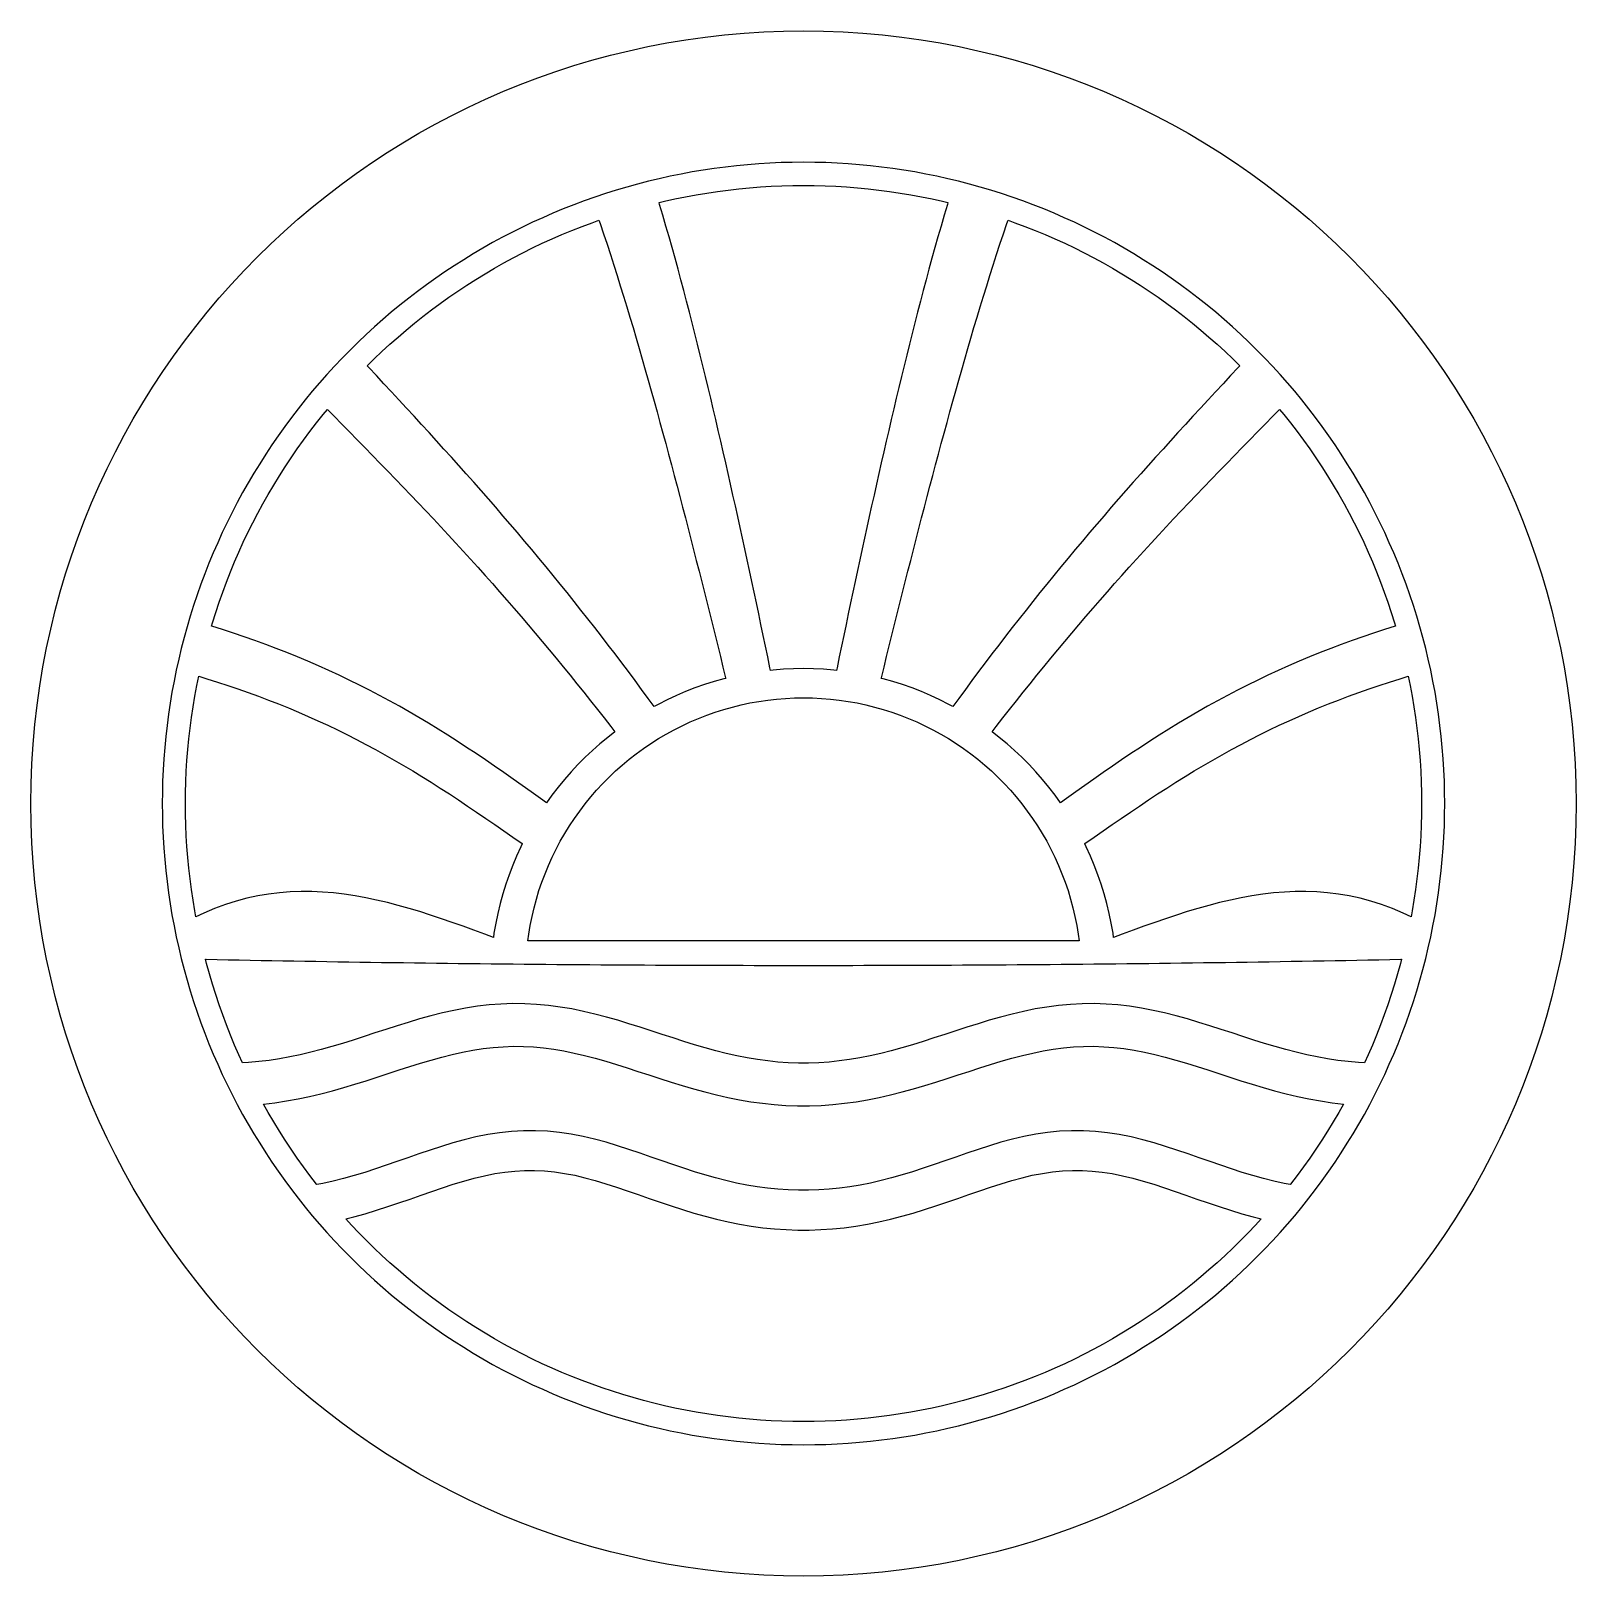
# Model space of a CAD drawing. Header units: millimetres. Extents: x -10 to 10, y -10 to 10.
import ezdxf

# ---------------------------------------------------------------- set-up
doc = ezdxf.new("R2010")
doc.units = ezdxf.units.MM
doc.layers.add('KNOB_OUTLINE_REFERENCE', color=7, linetype='Continuous')
doc.layers.add('LOGO_ENGRAVE', color=7, linetype='Continuous')

msp = doc.modelspace()

# ---------------------------------------------------------------- linework, layer by layer
at = {"layer": 'KNOB_OUTLINE_REFERENCE'}
msp.add_circle((0, 0), 10, dxfattribs=at)
at = {"layer": 'LOGO_ENGRAVE'}
for p, q in [((-1.155136, 8.219224), (-1.298408, 8.197816)), ((-1.011512, 8.238136), (-1.155136, 8.219224)), ((-0.867584, 8.254528), (-1.011512, 8.238136)), ((-0.723392, 8.268416), (-0.867584, 8.254528)), ((-0.578976, 8.279784), (-0.723392, 8.268416)), ((-0.434392, 8.288624), (-0.578976, 8.279784)), ((-0.289664, 8.294944), (-0.434392, 8.288624)), ((-0.144856, 8.298736), (-0.289664, 8.294944)), ((0, 8.3), (-0.144856, 8.298736)), ((0.144856, 8.298736), (0, 8.3)), ((0.289664, 8.294944), (0.144856, 8.298736)), ((0.434392, 8.288624), (0.289664, 8.294944)), ((0.578976, 8.279784), (0.434392, 8.288624)), ((0.723392, 8.268416), (0.578976, 8.279784)), ((0.867584, 8.254528), (0.723392, 8.268416)), ((1.011512, 8.238136), (0.867584, 8.254528)), ((1.155136, 8.219224), (1.011512, 8.238136)), ((1.298408, 8.197816), (1.155136, 8.219224)), ((-2.1482, 8.017184), (-2.287792, 7.978472)), ((-2.007952, 8.053456), (-2.1482, 8.017184)), ((-1.867096, 8.087272), (-2.007952, 8.053456)), ((-1.725664, 8.118624), (-1.867096, 8.087272)), ((-1.583712, 8.147504), (-1.725664, 8.118624)), ((-1.44128, 8.173904), (-1.583712, 8.147504)), ((-1.298408, 8.197816), (-1.44128, 8.173904)), ((-0.139616, 7.998784), (0, 8)), ((0, 8), (0.139616, 7.998784)), ((1.44128, 8.173904), (1.298408, 8.197816)), ((1.583712, 8.147504), (1.44128, 8.173904)), ((1.725664, 8.118624), (1.583712, 8.147504)), ((1.867096, 8.087272), (1.725664, 8.118624)), ((2.007952, 8.053456), (1.867096, 8.087272)), ((2.1482, 8.017184), (2.007952, 8.053456)), ((2.287792, 7.978472), (2.1482, 8.017184)), ((-2.702216, 7.847808), (-2.838768, 7.799448)), ((-2.56484, 7.893768), (-2.702216, 7.847808)), ((-2.426688, 7.937328), (-2.56484, 7.893768)), ((-2.287792, 7.978472), (-2.426688, 7.937328)), ((-1.799608, 7.79496), (-1.663296, 7.825184)), ((-1.663296, 7.825184), (-1.526472, 7.853016)), ((-1.526472, 7.853016), (-1.389184, 7.878464)), ((-1.389184, 7.878464), (-1.251472, 7.901504)), ((-1.251472, 7.901504), (-1.113384, 7.922144)), ((-1.113384, 7.922144), (-0.974952, 7.940368)), ((-0.974952, 7.940368), (-0.836224, 7.956176)), ((-0.836224, 7.956176), (-0.697248, 7.96956)), ((-0.697248, 7.96956), (-0.558048, 7.980512)), ((-0.558048, 7.980512), (-0.418688, 7.98904)), ((-0.418688, 7.98904), (-0.279192, 7.995128)), ((-0.279192, 7.995128), (-0.139616, 7.998784)), ((0.139616, 7.998784), (0.279192, 7.995128)), ((0.279192, 7.995128), (0.418688, 7.98904)), ((0.418688, 7.98904), (0.558048, 7.980512)), ((0.558048, 7.980512), (0.697248, 7.96956)), ((0.697248, 7.96956), (0.836224, 7.956176)), ((0.836224, 7.956176), (0.974952, 7.940368)), ((0.974952, 7.940368), (1.113384, 7.922144)), ((1.113384, 7.922144), (1.251472, 7.901504)), ((1.251472, 7.901504), (1.389184, 7.878464)), ((1.389184, 7.878464), (1.526472, 7.853016)), ((1.526472, 7.853016), (1.663296, 7.825184)), ((1.663296, 7.825184), (1.799608, 7.79496)), ((2.426688, 7.937328), (2.287792, 7.978472)), ((2.56484, 7.893768), (2.426688, 7.937328)), ((2.702216, 7.847808), (2.56484, 7.893768)), ((2.838768, 7.799448), (2.702216, 7.847808)), ((-3.243072, 7.640192), (-3.375912, 7.582424)), ((-3.109232, 7.695624), (-3.243072, 7.640192)), ((-2.974456, 7.74872), (-3.109232, 7.695624)), ((-2.838768, 7.799448), (-2.974456, 7.74872)), ((-1.869704, 7.778128), (-1.799608, 7.79496)), ((-1.861776, 7.751936), (-1.869704, 7.778128)), ((-1.820472, 7.61312), (-1.861776, 7.751936)), ((-1.779856, 7.474248), (-1.820472, 7.61312)), ((1.820472, 7.61312), (1.779856, 7.474248)), ((1.799608, 7.79496), (1.869704, 7.778128)), ((1.861776, 7.751936), (1.820472, 7.61312)), ((1.869704, 7.778128), (1.861776, 7.751936)), ((2.974456, 7.74872), (2.838768, 7.799448)), ((3.109232, 7.695624), (2.974456, 7.74872)), ((3.243072, 7.640192), (3.109232, 7.695624)), ((3.375912, 7.582424), (3.243072, 7.640192)), ((-3.63848, 7.459992), (-3.76812, 7.395352)), ((-3.507728, 7.522352), (-3.63848, 7.459992)), ((-3.375912, 7.582424), (-3.507728, 7.522352)), ((-3.125848, 7.36404), (-2.996856, 7.417472)), ((-2.996856, 7.417472), (-2.866944, 7.46864)), ((-2.866944, 7.46864), (-2.73616, 7.517544)), ((-2.73616, 7.517544), (-2.647568, 7.548912)), ((-2.647568, 7.548912), (-2.632712, 7.505552)), ((-2.632712, 7.505552), (-2.587696, 7.37196)), ((-1.739904, 7.335312), (-1.779856, 7.474248)), ((1.779856, 7.474248), (1.739904, 7.335312)), ((2.587696, 7.37196), (2.632712, 7.505552)), ((2.632712, 7.505552), (2.647568, 7.548912)), ((2.647568, 7.548912), (2.73616, 7.517544)), ((2.73616, 7.517544), (2.866944, 7.46864)), ((2.866944, 7.46864), (2.996856, 7.417472)), ((2.996856, 7.417472), (3.125848, 7.36404)), ((3.507728, 7.522352), (3.375912, 7.582424)), ((3.63848, 7.459992), (3.507728, 7.522352)), ((3.76812, 7.395352), (3.63848, 7.459992)), ((-4.02392, 7.259344), (-4.15, 7.188008)), ((-3.896616, 7.328464), (-4.02392, 7.259344)), ((-3.76812, 7.395352), (-3.896616, 7.328464)), ((-3.506968, 7.190352), (-3.380944, 7.250464)), ((-3.380944, 7.250464), (-3.253896, 7.30836)), ((-3.253896, 7.30836), (-3.125848, 7.36404)), ((-2.587696, 7.37196), (-2.54328, 7.238104)), ((-2.54328, 7.238104), (-2.499448, 7.104)), ((-1.700576, 7.196328), (-1.739904, 7.335312)), ((1.739904, 7.335312), (1.700576, 7.196328)), ((2.499448, 7.104), (2.54328, 7.238104)), ((2.54328, 7.238104), (2.587696, 7.37196)), ((3.125848, 7.36404), (3.253896, 7.30836)), ((3.253896, 7.30836), (3.380944, 7.250464)), ((3.380944, 7.250464), (3.506968, 7.190352)), ((3.896616, 7.328464), (3.76812, 7.395352)), ((4.02392, 7.259344), (3.896616, 7.328464)), ((4.15, 7.188008), (4.02392, 7.259344)), ((-4.398328, 7.0388), (-4.520504, 6.960968)), ((-4.274816, 7.114488), (-4.398328, 7.0388)), ((-4.15, 7.188008), (-4.274816, 7.114488)), ((-3.87848, 6.99696), (-3.755776, 7.063584)), ((-3.755776, 7.063584), (-3.63192, 7.128056)), ((-3.63192, 7.128056), (-3.506968, 7.190352)), ((-2.499448, 7.104), (-2.456168, 6.969648)), ((-1.661848, 7.057296), (-1.700576, 7.196328)), ((-1.623688, 6.918224), (-1.661848, 7.057296)), ((1.661848, 7.057296), (1.623688, 6.918224)), ((1.700576, 7.196328), (1.661848, 7.057296)), ((2.456168, 6.969648), (2.499448, 7.104)), ((3.506968, 7.190352), (3.63192, 7.128056)), ((3.63192, 7.128056), (3.755776, 7.063584)), ((3.755776, 7.063584), (3.87848, 6.99696)), ((4.274816, 7.114488), (4.15, 7.188008)), ((4.398328, 7.0388), (4.274816, 7.114488)), ((4.520504, 6.960968), (4.398328, 7.0388)), ((-4.641304, 6.881008), (-4.760688, 6.79896)), ((-4.520504, 6.960968), (-4.641304, 6.881008)), ((-4.239352, 6.784384), (-4.120304, 6.857336)), ((-4.120304, 6.857336), (-4, 6.9282)), ((-4, 6.9282), (-3.87848, 6.99696)), ((-2.456168, 6.969648), (-2.413416, 6.835064)), ((-2.413416, 6.835064), (-2.371168, 6.700264)), ((-1.586064, 6.779104), (-1.623688, 6.918224)), ((1.623688, 6.918224), (1.586064, 6.779104)), ((2.371168, 6.700264), (2.413416, 6.835064)), ((2.413416, 6.835064), (2.456168, 6.969648)), ((3.87848, 6.99696), (4, 6.9282)), ((4, 6.9282), (4.120304, 6.857336)), ((4.120304, 6.857336), (4.239352, 6.784384)), ((4.641304, 6.881008), (4.520504, 6.960968)), ((4.760688, 6.79896), (4.641304, 6.881008)), ((-4.995064, 6.628672), (-5.109992, 6.540488)), ((-4.878616, 6.71484), (-4.995064, 6.628672)), ((-4.760688, 6.79896), (-4.878616, 6.71484)), ((-4.588608, 6.553216), (-4.473544, 6.632304)), ((-4.473544, 6.632304), (-4.357112, 6.709368)), ((-4.357112, 6.709368), (-4.239352, 6.784384)), ((-2.371168, 6.700264), (-2.3294, 6.565248)), ((-1.54896, 6.639952), (-1.586064, 6.779104)), ((-1.512344, 6.500768), (-1.54896, 6.639952)), ((1.54896, 6.639952), (1.512344, 6.500768)), ((1.586064, 6.779104), (1.54896, 6.639952)), ((2.3294, 6.565248), (2.371168, 6.700264)), ((4.239352, 6.784384), (4.357112, 6.709368)), ((4.357112, 6.709368), (4.473544, 6.632304)), ((4.473544, 6.632304), (4.588608, 6.553216)), ((4.878616, 6.71484), (4.760688, 6.79896)), ((4.995064, 6.628672), (4.878616, 6.71484)), ((5.109992, 6.540488), (4.995064, 6.628672)), ((-5.22336, 6.450312), (-5.335136, 6.358168)), ((-5.109992, 6.540488), (-5.22336, 6.450312)), ((-4.81452, 6.389088), (-4.70228, 6.472136)), ((-4.70228, 6.472136), (-4.588608, 6.553216)), ((-2.3294, 6.565248), (-2.288088, 6.43004)), ((-2.288088, 6.43004), (-2.247216, 6.294632)), ((-1.476192, 6.361552), (-1.512344, 6.500768)), ((1.512344, 6.500768), (1.476192, 6.361552)), ((2.247216, 6.294632), (2.288088, 6.43004)), ((2.288088, 6.43004), (2.3294, 6.565248)), ((4.588608, 6.553216), (4.70228, 6.472136)), ((4.70228, 6.472136), (4.81452, 6.389088)), ((5.22336, 6.450312), (5.109992, 6.540488)), ((5.335136, 6.358168), (5.22336, 6.450312)), ((-5.445288, 6.264088), (-5.553784, 6.168104)), ((-5.335136, 6.358168), (-5.445288, 6.264088)), ((-5.142304, 6.128352), (-5.03456, 6.217168)), ((-5.03456, 6.217168), (-4.925288, 6.304088)), ((-4.925288, 6.304088), (-4.81452, 6.389088)), ((-2.247216, 6.294632), (-2.20676, 6.159048)), ((-1.440472, 6.222312), (-1.476192, 6.361552)), ((-1.405176, 6.083048), (-1.440472, 6.222312)), ((1.440472, 6.222312), (1.405176, 6.083048)), ((1.476192, 6.361552), (1.440472, 6.222312)), ((2.20676, 6.159048), (2.247216, 6.294632)), ((4.81452, 6.389088), (4.925288, 6.304088)), ((4.925288, 6.304088), (5.03456, 6.217168)), ((5.03456, 6.217168), (5.142304, 6.128352)), ((5.445288, 6.264088), (5.335136, 6.358168)), ((5.553784, 6.168104), (5.445288, 6.264088)), ((-5.660584, 6.070232), (-5.765664, 5.97052)), ((-5.553784, 6.168104), (-5.660584, 6.070232)), ((-5.353048, 5.94516), (-5.248472, 6.03768)), ((-5.248472, 6.03768), (-5.142304, 6.128352)), ((-2.20676, 6.159048), (-2.166688, 6.023296)), ((-2.166688, 6.023296), (-2.126992, 5.887384)), ((-1.370272, 5.943752), (-1.405176, 6.083048)), ((1.405176, 6.083048), (1.370272, 5.943752)), ((2.126992, 5.887384), (2.166688, 6.023296)), ((2.166688, 6.023296), (2.20676, 6.159048)), ((5.142304, 6.128352), (5.248472, 6.03768)), ((5.248472, 6.03768), (5.353048, 5.94516)), ((5.660584, 6.070232), (5.553784, 6.168104)), ((5.765664, 5.97052), (5.660584, 6.070232)), ((-5.868984, 5.868984), (-5.97052, 5.765664)), ((-5.765664, 5.97052), (-5.868984, 5.868984)), ((-5.557264, 5.75472), (-5.455984, 5.850832)), ((-5.455984, 5.850832), (-5.353048, 5.94516)), ((-2.126992, 5.887384), (-2.087648, 5.751312)), ((-1.335744, 5.80444), (-1.370272, 5.943752)), ((-1.301568, 5.665112), (-1.335744, 5.80444)), ((1.335744, 5.80444), (1.301568, 5.665112)), ((1.370272, 5.943752), (1.335744, 5.80444)), ((2.087648, 5.751312), (2.126992, 5.887384)), ((5.353048, 5.94516), (5.455984, 5.850832)), ((5.455984, 5.850832), (5.557264, 5.75472)), ((5.868984, 5.868984), (5.765664, 5.97052)), ((5.97052, 5.765664), (5.868984, 5.868984)), ((-6.070232, 5.660584), (-6.168104, 5.553784)), ((-5.97052, 5.765664), (-6.070232, 5.660584)), ((-5.647816, 5.665736), (-5.557264, 5.75472)), ((-5.626392, 5.642752), (-5.647816, 5.665736)), ((-5.528816, 5.538024), (-5.626392, 5.642752)), ((-2.087648, 5.751312), (-2.048648, 5.615096)), ((-2.048648, 5.615096), (-2.009952, 5.478736)), ((-1.26772, 5.52576), (-1.301568, 5.665112)), ((1.301568, 5.665112), (1.26772, 5.52576)), ((2.009952, 5.478736), (2.048648, 5.615096)), ((2.048648, 5.615096), (2.087648, 5.751312)), ((5.626392, 5.642752), (5.528816, 5.538024)), ((5.557264, 5.75472), (5.647816, 5.665736)), ((5.647816, 5.665736), (5.626392, 5.642752)), ((6.070232, 5.660584), (5.97052, 5.765664)), ((6.168104, 5.553784), (6.070232, 5.660584)), ((-6.264088, 5.445288), (-6.358168, 5.335136)), ((-6.168104, 5.553784), (-6.264088, 5.445288)), ((-5.431224, 5.43316), (-5.528816, 5.538024)), ((-5.33364, 5.328152), (-5.431224, 5.43316)), ((-2.009952, 5.478736), (-1.971568, 5.342256)), ((-1.234192, 5.386392), (-1.26772, 5.52576)), ((1.26772, 5.52576), (1.234192, 5.386392)), ((1.971568, 5.342256), (2.009952, 5.478736)), ((5.431224, 5.43316), (5.33364, 5.328152)), ((5.528816, 5.538024), (5.431224, 5.43316)), ((6.264088, 5.445288), (6.168104, 5.553784)), ((6.358168, 5.335136), (6.264088, 5.445288)), ((-6.450312, 5.22336), (-6.540488, 5.109992)), ((-6.358168, 5.335136), (-6.450312, 5.22336)), ((-5.236088, 5.222984), (-5.33364, 5.328152)), ((-5.138616, 5.117624), (-5.236088, 5.222984)), ((-1.971568, 5.342256), (-1.933456, 5.205648)), ((-1.933456, 5.205648), (-1.895624, 5.06892)), ((-1.200968, 5.247008), (-1.234192, 5.386392)), ((-1.168016, 5.107608), (-1.200968, 5.247008)), ((1.200968, 5.247008), (1.168016, 5.107608)), ((1.234192, 5.386392), (1.200968, 5.247008)), ((1.895624, 5.06892), (1.933456, 5.205648)), ((1.933456, 5.205648), (1.971568, 5.342256)), ((5.236088, 5.222984), (5.138616, 5.117624)), ((5.33364, 5.328152), (5.236088, 5.222984)), ((6.450312, 5.22336), (6.358168, 5.335136)), ((6.540488, 5.109992), (6.450312, 5.22336)), ((-6.540488, 5.109992), (-6.628672, 4.995064)), ((-6.304088, 4.925288), (-6.217168, 5.03456)), ((-6.217168, 5.03456), (-6.162504, 5.100872)), ((-6.162504, 5.100872), (-6.076432, 5.013544)), ((-6.076432, 5.013544), (-5.976256, 4.911808)), ((-5.04124, 5.012064), (-5.138616, 5.117624)), ((-4.944, 4.906288), (-5.04124, 5.012064)), ((-1.895624, 5.06892), (-1.85804, 4.932088)), ((-1.135328, 4.9682), (-1.168016, 5.107608)), ((1.168016, 5.107608), (1.135328, 4.9682)), ((1.85804, 4.932088), (1.895624, 5.06892)), ((5.04124, 5.012064), (4.944, 4.906288)), ((5.138616, 5.117624), (5.04124, 5.012064)), ((5.976256, 4.911808), (6.076432, 5.013544)), ((6.076432, 5.013544), (6.162504, 5.100872)), ((6.162504, 5.100872), (6.217168, 5.03456)), ((6.217168, 5.03456), (6.304088, 4.925288)), ((6.628672, 4.995064), (6.540488, 5.109992)), ((-6.71484, 4.878616), (-6.79896, 4.760688)), ((-6.628672, 4.995064), (-6.71484, 4.878616)), ((-6.472136, 4.70228), (-6.389088, 4.81452)), ((-6.389088, 4.81452), (-6.304088, 4.925288)), ((-5.976256, 4.911808), (-5.876224, 4.810064)), ((-5.876224, 4.810064), (-5.776344, 4.708272)), ((-4.846912, 4.80028), (-4.944, 4.906288)), ((-4.75, 4.694032), (-4.846912, 4.80028)), ((-1.85804, 4.932088), (-1.820696, 4.795152)), ((-1.102896, 4.828776), (-1.135328, 4.9682)), ((-1.070696, 4.689336), (-1.102896, 4.828776)), ((1.102896, 4.828776), (1.070696, 4.689336)), ((1.135328, 4.9682), (1.102896, 4.828776)), ((1.820696, 4.795152), (1.85804, 4.932088)), ((4.846912, 4.80028), (4.75, 4.694032)), ((4.944, 4.906288), (4.846912, 4.80028)), ((5.776344, 4.708272), (5.876224, 4.810064)), ((5.876224, 4.810064), (5.976256, 4.911808)), ((6.304088, 4.925288), (6.389088, 4.81452)), ((6.389088, 4.81452), (6.472136, 4.70228)), ((6.71484, 4.878616), (6.628672, 4.995064)), ((6.79896, 4.760688), (6.71484, 4.878616)), ((-6.881008, 4.641304), (-6.960968, 4.520504)), ((-6.79896, 4.760688), (-6.881008, 4.641304)), ((-6.553216, 4.588608), (-6.472136, 4.70228)), ((-5.776344, 4.708272), (-5.676656, 4.606424)), ((-5.676656, 4.606424), (-5.577168, 4.50448)), ((-4.653304, 4.587512), (-4.75, 4.694032)), ((-1.820696, 4.795152), (-1.783584, 4.65812)), ((-1.783584, 4.65812), (-1.74668, 4.521)), ((-1.038728, 4.54988), (-1.070696, 4.689336)), ((1.070696, 4.689336), (1.038728, 4.54988)), ((1.74668, 4.521), (1.783584, 4.65812)), ((1.783584, 4.65812), (1.820696, 4.795152)), ((4.75, 4.694032), (4.653304, 4.587512)), ((5.577168, 4.50448), (5.676656, 4.606424)), ((5.676656, 4.606424), (5.776344, 4.708272)), ((6.472136, 4.70228), (6.553216, 4.588608)), ((6.881008, 4.641304), (6.79896, 4.760688)), ((6.960968, 4.520504), (6.881008, 4.641304)), ((-6.960968, 4.520504), (-7.0388, 4.398328)), ((-6.709368, 4.357112), (-6.632304, 4.473544)), ((-6.632304, 4.473544), (-6.553216, 4.588608)), ((-5.577168, 4.50448), (-5.477904, 4.402424)), ((-5.477904, 4.402424), (-5.378888, 4.30024)), ((-4.556832, 4.480728), (-4.653304, 4.587512)), ((-4.460616, 4.373664), (-4.556832, 4.480728)), ((-1.74668, 4.521), (-1.709984, 4.383784)), ((-1.00696, 4.410416), (-1.038728, 4.54988)), ((-0.9754, 4.270936), (-1.00696, 4.410416)), ((1.00696, 4.410416), (0.9754, 4.270936)), ((1.038728, 4.54988), (1.00696, 4.410416)), ((1.709984, 4.383784), (1.74668, 4.521)), ((4.556832, 4.480728), (4.460616, 4.373664)), ((4.653304, 4.587512), (4.556832, 4.480728)), ((5.378888, 4.30024), (5.477904, 4.402424)), ((5.477904, 4.402424), (5.577168, 4.50448)), ((6.553216, 4.588608), (6.632304, 4.473544)), ((6.632304, 4.473544), (6.709368, 4.357112)), ((7.0388, 4.398328), (6.960968, 4.520504)), ((-7.114488, 4.274816), (-7.188008, 4.15)), ((-7.0388, 4.398328), (-7.114488, 4.274816)), ((-6.857336, 4.120304), (-6.784384, 4.239352)), ((-6.784384, 4.239352), (-6.709368, 4.357112)), ((-5.378888, 4.30024), (-5.280136, 4.197904)), ((-4.36468, 4.266304), (-4.460616, 4.373664)), ((-4.26904, 4.158648), (-4.36468, 4.266304)), ((-1.709984, 4.383784), (-1.67348, 4.246496)), ((-1.67348, 4.246496), (-1.63716, 4.109136)), ((-0.944032, 4.131448), (-0.9754, 4.270936)), ((0.9754, 4.270936), (0.944032, 4.131448)), ((1.63716, 4.109136), (1.67348, 4.246496)), ((1.67348, 4.246496), (1.709984, 4.383784)), ((4.36468, 4.266304), (4.26904, 4.158648)), ((4.460616, 4.373664), (4.36468, 4.266304)), ((5.280136, 4.197904), (5.378888, 4.30024)), ((6.709368, 4.357112), (6.784384, 4.239352)), ((6.784384, 4.239352), (6.857336, 4.120304)), ((7.114488, 4.274816), (7.0388, 4.398328)), ((7.188008, 4.15), (7.114488, 4.274816)), ((-7.259344, 4.02392), (-7.328464, 3.896616)), ((-7.188008, 4.15), (-7.259344, 4.02392)), ((-6.99696, 3.87848), (-6.9282, 4)), ((-6.9282, 4), (-6.857336, 4.120304)), ((-5.280136, 4.197904), (-5.181664, 4.095392)), ((-5.181664, 4.095392), (-5.083496, 3.992688)), ((-4.173704, 4.050672), (-4.26904, 4.158648)), ((-4.078712, 3.942384), (-4.173704, 4.050672)), ((-1.63716, 4.109136), (-1.601016, 3.971704)), ((-0.91284, 3.991936), (-0.944032, 4.131448)), ((0.944032, 4.131448), (0.91284, 3.991936)), ((1.601016, 3.971704), (1.63716, 4.109136)), ((4.173704, 4.050672), (4.078712, 3.942384)), ((4.26904, 4.158648), (4.173704, 4.050672)), ((5.083496, 3.992688), (5.181664, 4.095392)), ((5.181664, 4.095392), (5.280136, 4.197904)), ((6.857336, 4.120304), (6.9282, 4)), ((6.9282, 4), (6.99696, 3.87848)), ((7.259344, 4.02392), (7.188008, 4.15)), ((7.328464, 3.896616), (7.259344, 4.02392)), ((-7.328464, 3.896616), (-7.395352, 3.76812)), ((-7.063584, 3.755776), (-6.99696, 3.87848)), ((-5.083496, 3.992688), (-4.98564, 3.889776)), ((-4.98564, 3.889776), (-4.88812, 3.78664)), ((-3.984072, 3.833768), (-4.078712, 3.942384)), ((-3.889792, 3.724824), (-3.984072, 3.833768)), ((-1.601016, 3.971704), (-1.56504, 3.834208)), ((-1.56504, 3.834208), (-1.529224, 3.696648)), ((-0.881816, 3.852416), (-0.91284, 3.991936)), ((-0.850968, 3.71288), (-0.881816, 3.852416)), ((0.881816, 3.852416), (0.850968, 3.71288)), ((0.91284, 3.991936), (0.881816, 3.852416)), ((1.529224, 3.696648), (1.56504, 3.834208)), ((1.56504, 3.834208), (1.601016, 3.971704)), ((3.984072, 3.833768), (3.889792, 3.724824)), ((4.078712, 3.942384), (3.984072, 3.833768)), ((4.88812, 3.78664), (4.98564, 3.889776)), ((4.98564, 3.889776), (5.083496, 3.992688)), ((6.99696, 3.87848), (7.063584, 3.755776)), ((7.395352, 3.76812), (7.328464, 3.896616)), ((-7.459992, 3.63848), (-7.522352, 3.507728)), ((-7.395352, 3.76812), (-7.459992, 3.63848)), ((-7.190352, 3.506968), (-7.128056, 3.63192)), ((-7.128056, 3.63192), (-7.063584, 3.755776)), ((-4.88812, 3.78664), (-4.790936, 3.683256)), ((-4.790936, 3.683256), (-4.694112, 3.579624)), ((-3.795896, 3.615552), (-3.889792, 3.724824)), ((-3.7024, 3.505936), (-3.795896, 3.615552)), ((-1.529224, 3.696648), (-1.49356, 3.559024)), ((-0.820272, 3.573328), (-0.850968, 3.71288)), ((0.850968, 3.71288), (0.820272, 3.573328)), ((1.49356, 3.559024), (1.529224, 3.696648)), ((3.795896, 3.615552), (3.7024, 3.505936)), ((3.889792, 3.724824), (3.795896, 3.615552)), ((4.694112, 3.579624), (4.790936, 3.683256)), ((4.790936, 3.683256), (4.88812, 3.78664)), ((7.063584, 3.755776), (7.128056, 3.63192)), ((7.128056, 3.63192), (7.190352, 3.506968)), ((7.459992, 3.63848), (7.395352, 3.76812)), ((7.522352, 3.507728), (7.459992, 3.63848)), ((-7.522352, 3.507728), (-7.582424, 3.375912)), ((-7.250464, 3.380944), (-7.190352, 3.506968)), ((-4.694112, 3.579624), (-4.597656, 3.475728)), ((-4.597656, 3.475728), (-4.501584, 3.371544)), ((-3.609304, 3.395976), (-3.7024, 3.505936)), ((-1.49356, 3.559024), (-1.458048, 3.42136)), ((-1.458048, 3.42136), (-1.422672, 3.28364)), ((-0.78972, 3.433752), (-0.820272, 3.573328)), ((-0.759328, 3.29416), (-0.78972, 3.433752)), ((0.78972, 3.433752), (0.759328, 3.29416)), ((0.820272, 3.573328), (0.78972, 3.433752)), ((1.422672, 3.28364), (1.458048, 3.42136)), ((1.458048, 3.42136), (1.49356, 3.559024)), ((3.7024, 3.505936), (3.609304, 3.395976)), ((4.501584, 3.371544), (4.597656, 3.475728)), ((4.597656, 3.475728), (4.694112, 3.579624)), ((7.190352, 3.506968), (7.250464, 3.380944)), ((7.582424, 3.375912), (7.522352, 3.507728)), ((-7.640192, 3.243072), (-7.695624, 3.109232)), ((-7.582424, 3.375912), (-7.640192, 3.243072)), ((-7.36404, 3.125848), (-7.30836, 3.253896)), ((-7.30836, 3.253896), (-7.250464, 3.380944)), ((-4.501584, 3.371544), (-4.405904, 3.267072)), ((-4.405904, 3.267072), (-4.310616, 3.162296)), ((-3.516632, 3.285672), (-3.609304, 3.395976)), ((-3.424392, 3.175032), (-3.516632, 3.285672)), ((-1.422672, 3.28364), (-1.387448, 3.145872)), ((-0.729072, 3.154552), (-0.759328, 3.29416)), ((0.759328, 3.29416), (0.729072, 3.154552)), ((1.387448, 3.145872), (1.422672, 3.28364)), ((3.516632, 3.285672), (3.424392, 3.175032)), ((3.609304, 3.395976), (3.516632, 3.285672)), ((4.310616, 3.162296), (4.405904, 3.267072)), ((4.405904, 3.267072), (4.501584, 3.371544)), ((7.250464, 3.380944), (7.30836, 3.253896)), ((7.30836, 3.253896), (7.36404, 3.125848)), ((7.640192, 3.243072), (7.582424, 3.375912)), ((7.695624, 3.109232), (7.640192, 3.243072)), ((-7.695624, 3.109232), (-7.74872, 2.974456)), ((-7.417472, 2.996856), (-7.36404, 3.125848)), ((-4.310616, 3.162296), (-4.215736, 3.057208)), ((-4.215736, 3.057208), (-4.121272, 2.9518)), ((-3.332584, 3.06404), (-3.424392, 3.175032)), ((-3.241224, 2.952712), (-3.332584, 3.06404)), ((-1.387448, 3.145872), (-1.352352, 3.008056)), ((-1.352352, 3.008056), (-1.317392, 2.870208)), ((-0.69896, 3.01492), (-0.729072, 3.154552)), ((-0.668984, 2.875264), (-0.69896, 3.01492)), ((0.69896, 3.01492), (0.668984, 2.875264)), ((0.729072, 3.154552), (0.69896, 3.01492)), ((1.317392, 2.870208), (1.352352, 3.008056)), ((1.352352, 3.008056), (1.387448, 3.145872)), ((3.332584, 3.06404), (3.241224, 2.952712)), ((3.424392, 3.175032), (3.332584, 3.06404)), ((4.121272, 2.9518), (4.215736, 3.057208)), ((4.215736, 3.057208), (4.310616, 3.162296)), ((7.36404, 3.125848), (7.417472, 2.996856)), ((7.74872, 2.974456), (7.695624, 3.109232)), ((-7.799448, 2.838768), (-7.847808, 2.702216)), ((-7.74872, 2.974456), (-7.799448, 2.838768)), ((-7.517544, 2.73616), (-7.46864, 2.866944)), ((-7.46864, 2.866944), (-7.417472, 2.996856)), ((-4.121272, 2.9518), (-4.027232, 2.846072)), ((-4.027232, 2.846072), (-3.933608, 2.74)), ((-3.150312, 2.84104), (-3.241224, 2.952712)), ((-3.059864, 2.729024), (-3.150312, 2.84104)), ((-1.317392, 2.870208), (-1.28256, 2.732312)), ((-0.639136, 2.735584), (-0.668984, 2.875264)), ((0.668984, 2.875264), (0.639136, 2.735584)), ((1.28256, 2.732312), (1.317392, 2.870208)), ((3.150312, 2.84104), (3.059864, 2.729024)), ((3.241224, 2.952712), (3.150312, 2.84104)), ((3.933608, 2.74), (4.027232, 2.846072)), ((4.027232, 2.846072), (4.121272, 2.9518)), ((7.417472, 2.996856), (7.46864, 2.866944)), ((7.46864, 2.866944), (7.517544, 2.73616)), ((7.799448, 2.838768), (7.74872, 2.974456)), ((7.847808, 2.702216), (7.799448, 2.838768)), ((-7.847808, 2.702216), (-7.893768, 2.56484)), ((-7.608456, 2.472136), (-7.564152, 2.604544)), ((-7.564152, 2.604544), (-7.517544, 2.73616)), ((-3.933608, 2.74), (-3.840416, 2.633592)), ((-3.840416, 2.633592), (-3.747664, 2.52684)), ((-2.969872, 2.616672), (-3.059864, 2.729024)), ((-2.880344, 2.503992), (-2.969872, 2.616672)), ((-1.28256, 2.732312), (-1.247872, 2.594392)), ((-0.609432, 2.59588), (-0.639136, 2.735584)), ((0.639136, 2.735584), (0.609432, 2.59588)), ((1.247872, 2.594392), (1.28256, 2.732312)), ((2.969872, 2.616672), (2.880344, 2.503992)), ((3.059864, 2.729024), (2.969872, 2.616672)), ((3.747664, 2.52684), (3.840416, 2.633592)), ((3.840416, 2.633592), (3.933608, 2.74)), ((7.517544, 2.73616), (7.564152, 2.604544)), ((7.564152, 2.604544), (7.608456, 2.472136)), ((7.893768, 2.56484), (7.847808, 2.702216)), ((-7.937328, 2.426688), (-7.978472, 2.287792)), ((-7.893768, 2.56484), (-7.937328, 2.426688)), ((-7.65044, 2.338976), (-7.608456, 2.472136)), ((-3.747664, 2.52684), (-3.655336, 2.419744)), ((-3.655336, 2.419744), (-3.56344, 2.312296)), ((-2.79128, 2.390984), (-2.880344, 2.503992)), ((-1.247872, 2.594392), (-1.213312, 2.456424)), ((-1.213312, 2.456424), (-1.17888, 2.318432)), ((-0.579864, 2.456144), (-0.609432, 2.59588)), ((-0.55044, 2.316376), (-0.579864, 2.456144)), ((0.579864, 2.456144), (0.55044, 2.316376)), ((0.609432, 2.59588), (0.579864, 2.456144)), ((1.17888, 2.318432), (1.213312, 2.456424)), ((1.213312, 2.456424), (1.247872, 2.594392)), ((2.880344, 2.503992), (2.79128, 2.390984)), ((3.56344, 2.312296), (3.655336, 2.419744)), ((3.655336, 2.419744), (3.747664, 2.52684)), ((7.608456, 2.472136), (7.65044, 2.338976)), ((7.937328, 2.426688), (7.893768, 2.56484)), ((7.978472, 2.287792), (7.937328, 2.426688)), ((-7.978472, 2.287792), (-8.017184, 2.1482)), ((-7.66288, 2.296976), (-7.65044, 2.338976)), ((-7.659464, 2.295928), (-7.66288, 2.296976)), ((-7.518872, 2.25116), (-7.659464, 2.295928)), ((-7.378712, 2.205064), (-7.518872, 2.25116)), ((-7.239032, 2.157568), (-7.378712, 2.205064)), ((-3.56344, 2.312296), (-3.471984, 2.204496)), ((-3.471984, 2.204496), (-3.38096, 2.096336)), ((-2.70268, 2.277656), (-2.79128, 2.390984)), ((-2.614544, 2.164008), (-2.70268, 2.277656)), ((-1.17888, 2.318432), (-1.144592, 2.180408)), ((-0.521144, 2.176584), (-0.55044, 2.316376)), ((0.55044, 2.316376), (0.521144, 2.176584)), ((1.144592, 2.180408), (1.17888, 2.318432)), ((2.70268, 2.277656), (2.614544, 2.164008)), ((2.79128, 2.390984), (2.70268, 2.277656)), ((3.38096, 2.096336), (3.471984, 2.204496)), ((3.471984, 2.204496), (3.56344, 2.312296)), ((7.378712, 2.205064), (7.239032, 2.157568)), ((7.518872, 2.25116), (7.378712, 2.205064)), ((7.659464, 2.295928), (7.518872, 2.25116)), ((7.65044, 2.338976), (7.66288, 2.296976)), ((7.66288, 2.296976), (7.659464, 2.295928)), ((8.017184, 2.1482), (7.978472, 2.287792)), ((-8.053456, 2.007952), (-8.087272, 1.867096)), ((-8.017184, 2.1482), (-8.053456, 2.007952)), ((-7.099896, 2.108624), (-7.239032, 2.157568)), ((-6.961336, 2.0582), (-7.099896, 2.108624)), ((-6.823424, 2.006232), (-6.961336, 2.0582)), ((-6.686184, 1.952712), (-6.823424, 2.006232)), ((-3.38096, 2.096336), (-3.29036, 1.987824)), ((-2.526864, 2.050056), (-2.614544, 2.164008)), ((-2.439648, 1.9358), (-2.526864, 2.050056)), ((-1.144592, 2.180408), (-1.110448, 2.042352)), ((-1.110448, 2.042352), (-1.07644, 1.904272)), ((-0.492, 2.036744), (-0.521144, 2.176584)), ((-0.463, 1.896872), (-0.492, 2.036744)), ((0.492, 2.036744), (0.463, 1.896872)), ((0.521144, 2.176584), (0.492, 2.036744)), ((1.07644, 1.904272), (1.110448, 2.042352)), ((1.110448, 2.042352), (1.144592, 2.180408)), ((2.526864, 2.050056), (2.439648, 1.9358)), ((2.614544, 2.164008), (2.526864, 2.050056)), ((3.29036, 1.987824), (3.38096, 2.096336)), ((6.823424, 2.006232), (6.686184, 1.952712)), ((6.961336, 2.0582), (6.823424, 2.006232)), ((7.099896, 2.108624), (6.961336, 2.0582)), ((7.239032, 2.157568), (7.099896, 2.108624)), ((8.053456, 2.007952), (8.017184, 2.1482)), ((8.087272, 1.867096), (8.053456, 2.007952)), ((-8.087272, 1.867096), (-8.118624, 1.725664)), ((-6.549672, 1.8976), (-6.686184, 1.952712)), ((-6.41392, 1.840888), (-6.549672, 1.8976)), ((-6.27896, 1.782568), (-6.41392, 1.840888)), ((-3.29036, 1.987824), (-3.200192, 1.87896)), ((-3.200192, 1.87896), (-3.11044, 1.769744)), ((-2.35288, 1.821256), (-2.439648, 1.9358)), ((-2.26656, 1.706432), (-2.35288, 1.821256)), ((-1.07644, 1.904272), (-1.042584, 1.766152)), ((-0.434152, 1.75696), (-0.463, 1.896872)), ((0.463, 1.896872), (0.434152, 1.75696)), ((1.042584, 1.766152), (1.07644, 1.904272)), ((2.35288, 1.821256), (2.26656, 1.706432)), ((2.439648, 1.9358), (2.35288, 1.821256)), ((3.11044, 1.769744), (3.200192, 1.87896)), ((3.200192, 1.87896), (3.29036, 1.987824)), ((6.41392, 1.840888), (6.27896, 1.782568)), ((6.549672, 1.8976), (6.41392, 1.840888)), ((6.686184, 1.952712), (6.549672, 1.8976)), ((8.118624, 1.725664), (8.087272, 1.867096)), ((-8.118624, 1.725664), (-8.147504, 1.583712)), ((-7.853016, 1.526472), (-7.828544, 1.64676)), ((-7.828544, 1.64676), (-7.721104, 1.61392)), ((-7.721104, 1.61392), (-7.586616, 1.571424)), ((-6.144824, 1.722624), (-6.27896, 1.782568)), ((-6.011544, 1.661056), (-6.144824, 1.722624)), ((-5.879136, 1.597888), (-6.011544, 1.661056)), ((-3.11044, 1.769744), (-3.021104, 1.660176)), ((-3.021104, 1.660176), (-2.932184, 1.550264)), ((-2.180672, 1.591336), (-2.26656, 1.706432)), ((-1.031496, 1.612496), (-1.157024, 1.57732)), ((-1.042584, 1.766152), (-1.008888, 1.628016)), ((-1.0066, 1.618616), (-1.031496, 1.612496)), ((-1.008888, 1.628016), (-1.0066, 1.618616)), ((-0.42716, 1.722872), (-0.434152, 1.75696)), ((-0.390504, 1.727008), (-0.42716, 1.722872)), ((-0.26056, 1.737472), (-0.390504, 1.727008)), ((-0.130344, 1.74376), (-0.26056, 1.737472)), ((0, 1.745856), (-0.130344, 1.74376)), ((0.130344, 1.74376), (0, 1.745856)), ((0.26056, 1.737472), (0.130344, 1.74376)), ((0.390504, 1.727008), (0.26056, 1.737472)), ((0.42716, 1.722872), (0.390504, 1.727008)), ((0.434152, 1.75696), (0.42716, 1.722872)), ((1.0066, 1.618616), (1.008888, 1.628016)), ((1.031496, 1.612496), (1.0066, 1.618616)), ((1.008888, 1.628016), (1.042584, 1.766152)), ((1.157024, 1.57732), (1.031496, 1.612496)), ((2.26656, 1.706432), (2.180672, 1.591336)), ((2.932184, 1.550264), (3.021104, 1.660176)), ((3.021104, 1.660176), (3.11044, 1.769744)), ((6.011544, 1.661056), (5.879136, 1.597888)), ((6.144824, 1.722624), (6.011544, 1.661056)), ((6.27896, 1.782568), (6.144824, 1.722624)), ((7.586616, 1.571424), (7.721104, 1.61392)), ((7.721104, 1.61392), (7.828544, 1.64676)), ((7.828544, 1.64676), (7.853016, 1.526472)), ((8.147504, 1.583712), (8.118624, 1.725664)), ((-8.173904, 1.44128), (-8.197816, 1.298408)), ((-8.147504, 1.583712), (-8.173904, 1.44128)), ((-7.878464, 1.389184), (-7.853016, 1.526472)), ((-7.586616, 1.571424), (-7.452872, 1.527688)), ((-7.452872, 1.527688), (-7.319872, 1.482648)), ((-7.319872, 1.482648), (-7.18764, 1.436264)), ((-7.18764, 1.436264), (-7.0562, 1.388496)), ((-5.747616, 1.533128), (-5.879136, 1.597888)), ((-5.617, 1.4668), (-5.747616, 1.533128)), ((-5.487296, 1.398928), (-5.617, 1.4668)), ((-2.932184, 1.550264), (-2.843656, 1.440008)), ((-2.843656, 1.440008), (-2.75552, 1.329416)), ((-2.095224, 1.475976), (-2.180672, 1.591336)), ((-2.010184, 1.360368), (-2.095224, 1.475976)), ((-1.525928, 1.447864), (-1.645904, 1.39688)), ((-1.404368, 1.49496), (-1.525928, 1.447864)), ((-1.28136, 1.538128), (-1.404368, 1.49496)), ((-1.157024, 1.57732), (-1.28136, 1.538128)), ((1.28136, 1.538128), (1.157024, 1.57732)), ((1.404368, 1.49496), (1.28136, 1.538128)), ((1.525928, 1.447864), (1.404368, 1.49496)), ((1.645904, 1.39688), (1.525928, 1.447864)), ((2.095224, 1.475976), (2.010184, 1.360368)), ((2.180672, 1.591336), (2.095224, 1.475976)), ((2.75552, 1.329416), (2.843656, 1.440008)), ((2.843656, 1.440008), (2.932184, 1.550264)), ((5.617, 1.4668), (5.487296, 1.398928)), ((5.747616, 1.533128), (5.617, 1.4668)), ((5.879136, 1.597888), (5.747616, 1.533128)), ((7.0562, 1.388496), (7.18764, 1.436264)), ((7.18764, 1.436264), (7.319872, 1.482648)), ((7.319872, 1.482648), (7.452872, 1.527688)), ((7.452872, 1.527688), (7.586616, 1.571424)), ((7.853016, 1.526472), (7.878464, 1.389184)), ((8.173904, 1.44128), (8.147504, 1.583712)), ((8.197816, 1.298408), (8.173904, 1.44128)), ((-8.197816, 1.298408), (-8.219224, 1.155136)), ((-7.922144, 1.113384), (-7.901504, 1.251472)), ((-7.901504, 1.251472), (-7.878464, 1.389184)), ((-7.0562, 1.388496), (-6.925552, 1.339304)), ((-6.925552, 1.339304), (-6.795704, 1.288656)), ((-6.795704, 1.288656), (-6.666664, 1.236528)), ((-6.666664, 1.236528), (-6.53844, 1.182896)), ((-5.358504, 1.329544), (-5.487296, 1.398928)), ((-5.230624, 1.258696), (-5.358504, 1.329544)), ((-5.103656, 1.186424), (-5.230624, 1.258696)), ((-2.75552, 1.329416), (-2.667768, 1.218488)), ((-2.667768, 1.218488), (-2.580384, 1.107232)), ((-1.933152, 1.25492), (-2.010184, 1.360368)), ((-1.880648, 1.283488), (-1.933152, 1.25492)), ((-1.764192, 1.342072), (-1.880648, 1.283488)), ((-1.645904, 1.39688), (-1.764192, 1.342072)), ((-1.141448, 1.182256), (-1.03072, 1.217336)), ((-1.03072, 1.217336), (-0.91892, 1.248824)), ((-0.91892, 1.248824), (-0.806168, 1.276688)), ((-0.806168, 1.276688), (-0.692568, 1.300896)), ((-0.692568, 1.300896), (-0.578248, 1.321416)), ((-0.578248, 1.321416), (-0.46332, 1.33824)), ((-0.46332, 1.33824), (-0.347912, 1.351344)), ((-0.347912, 1.351344), (-0.232144, 1.360712)), ((-0.232144, 1.360712), (-0.116136, 1.366336)), ((-0.116136, 1.366336), (0, 1.368208)), ((0, 1.368208), (0.116136, 1.366336)), ((0.116136, 1.366336), (0.232144, 1.360712)), ((0.232144, 1.360712), (0.347912, 1.351344)), ((0.347912, 1.351344), (0.46332, 1.33824)), ((0.46332, 1.33824), (0.578248, 1.321416)), ((0.578248, 1.321416), (0.692568, 1.300896)), ((0.692568, 1.300896), (0.806168, 1.276688)), ((0.806168, 1.276688), (0.91892, 1.248824)), ((0.91892, 1.248824), (1.03072, 1.217336)), ((1.03072, 1.217336), (1.141448, 1.182256)), ((1.764192, 1.342072), (1.645904, 1.39688)), ((1.880648, 1.283488), (1.764192, 1.342072)), ((1.933152, 1.25492), (1.880648, 1.283488)), ((2.010184, 1.360368), (1.933152, 1.25492)), ((2.580384, 1.107232), (2.667768, 1.218488)), ((2.667768, 1.218488), (2.75552, 1.329416)), ((5.230624, 1.258696), (5.103656, 1.186424)), ((5.358504, 1.329544), (5.230624, 1.258696)), ((5.487296, 1.398928), (5.358504, 1.329544)), ((6.53844, 1.182896), (6.666664, 1.236528)), ((6.666664, 1.236528), (6.795704, 1.288656)), ((6.795704, 1.288656), (6.925552, 1.339304)), ((6.925552, 1.339304), (7.0562, 1.388496)), ((7.878464, 1.389184), (7.901504, 1.251472)), ((7.901504, 1.251472), (7.922144, 1.113384)), ((8.219224, 1.155136), (8.197816, 1.298408)), ((-8.238136, 1.011512), (-8.254528, 0.867584)), ((-8.219224, 1.155136), (-8.238136, 1.011512)), ((-7.940368, 0.974952), (-7.922144, 1.113384)), ((-6.53844, 1.182896), (-6.411024, 1.127744)), ((-6.411024, 1.127744), (-6.2844, 1.071064)), ((-6.2844, 1.071064), (-6.158576, 1.012848)), ((-6.158576, 1.012848), (-6.033528, 0.953104)), ((-4.977576, 1.112784), (-5.103656, 1.186424)), ((-4.852368, 1.037832), (-4.977576, 1.112784)), ((-4.728024, 0.961632), (-4.852368, 1.037832)), ((-2.580384, 1.107232), (-2.49336, 0.995656)), ((-1.674936, 0.954344), (-1.571296, 1.006768)), ((-1.571296, 1.006768), (-1.466016, 1.055824)), ((-1.466016, 1.055824), (-1.359208, 1.101456)), ((-1.359208, 1.101456), (-1.250976, 1.143616)), ((-1.250976, 1.143616), (-1.141448, 1.182256)), ((1.141448, 1.182256), (1.250976, 1.143616)), ((1.250976, 1.143616), (1.359208, 1.101456)), ((1.359208, 1.101456), (1.466016, 1.055824)), ((1.466016, 1.055824), (1.571296, 1.006768)), ((1.571296, 1.006768), (1.674936, 0.954344)), ((2.49336, 0.995656), (2.580384, 1.107232)), ((4.852368, 1.037832), (4.728024, 0.961632)), ((4.977576, 1.112784), (4.852368, 1.037832)), ((5.103656, 1.186424), (4.977576, 1.112784)), ((6.033528, 0.953104), (6.158576, 1.012848)), ((6.158576, 1.012848), (6.2844, 1.071064)), ((6.2844, 1.071064), (6.411024, 1.127744)), ((6.411024, 1.127744), (6.53844, 1.182896)), ((7.922144, 1.113384), (7.940368, 0.974952)), ((8.238136, 1.011512), (8.219224, 1.155136)), ((8.254528, 0.867584), (8.238136, 1.011512)), ((-8.254528, 0.867584), (-8.268416, 0.723392)), ((-7.96956, 0.697248), (-7.956176, 0.836224)), ((-7.956176, 0.836224), (-7.940368, 0.974952)), ((-6.033528, 0.953104), (-5.909248, 0.891824)), ((-5.909248, 0.891824), (-5.785712, 0.829024)), ((-5.785712, 0.829024), (-5.662888, 0.76472)), ((-4.604504, 0.884256), (-4.728024, 0.961632)), ((-4.481776, 0.805776), (-4.604504, 0.884256)), ((-4.359808, 0.726272), (-4.481776, 0.805776)), ((-2.534536, 0.856408), (-2.634992, 0.77332)), ((-2.441368, 0.928552), (-2.534536, 0.856408)), ((-2.49336, 0.995656), (-2.441368, 0.928552)), ((-1.97496, 0.777368), (-1.876872, 0.839584)), ((-1.876872, 0.839584), (-1.776832, 0.898592)), ((-1.776832, 0.898592), (-1.674936, 0.954344)), ((1.674936, 0.954344), (1.776832, 0.898592)), ((1.776832, 0.898592), (1.876872, 0.839584)), ((1.876872, 0.839584), (1.97496, 0.777368)), ((2.441368, 0.928552), (2.49336, 0.995656)), ((2.534536, 0.856408), (2.441368, 0.928552)), ((2.634992, 0.77332), (2.534536, 0.856408)), ((4.481776, 0.805776), (4.359808, 0.726272)), ((4.604504, 0.884256), (4.481776, 0.805776)), ((4.728024, 0.961632), (4.604504, 0.884256)), ((5.662888, 0.76472), (5.785712, 0.829024)), ((5.785712, 0.829024), (5.909248, 0.891824)), ((5.909248, 0.891824), (6.033528, 0.953104)), ((7.940368, 0.974952), (7.956176, 0.836224)), ((7.956176, 0.836224), (7.96956, 0.697248)), ((8.268416, 0.723392), (8.254528, 0.867584)), ((-8.268416, 0.723392), (-8.279784, 0.578976)), ((-7.980512, 0.558048), (-7.96956, 0.697248)), ((-5.662888, 0.76472), (-5.540752, 0.698928)), ((-5.540752, 0.698928), (-5.41928, 0.63168)), ((-5.41928, 0.63168), (-5.298424, 0.562992)), ((-4.23856, 0.645832), (-4.359808, 0.726272)), ((-4.117976, 0.564544), (-4.23856, 0.645832)), ((-2.73272, 0.68704), (-2.827624, 0.597672)), ((-2.634992, 0.77332), (-2.73272, 0.68704)), ((-2.256448, 0.572208), (-2.16484, 0.643616)), ((-2.16484, 0.643616), (-2.070984, 0.712024)), ((-2.070984, 0.712024), (-1.97496, 0.777368)), ((1.97496, 0.777368), (2.070984, 0.712024)), ((2.070984, 0.712024), (2.16484, 0.643616)), ((2.16484, 0.643616), (2.256448, 0.572208)), ((2.73272, 0.68704), (2.634992, 0.77332)), ((2.827624, 0.597672), (2.73272, 0.68704)), ((4.23856, 0.645832), (4.117976, 0.564544)), ((4.359808, 0.726272), (4.23856, 0.645832)), ((5.298424, 0.562992), (5.41928, 0.63168)), ((5.41928, 0.63168), (5.540752, 0.698928)), ((5.540752, 0.698928), (5.662888, 0.76472)), ((7.96956, 0.697248), (7.980512, 0.558048)), ((8.279784, 0.578976), (8.268416, 0.723392)), ((-8.288624, 0.434392), (-8.294944, 0.289664)), ((-8.279784, 0.578976), (-8.288624, 0.434392)), ((-7.995128, 0.279192), (-7.98904, 0.418688)), ((-7.98904, 0.418688), (-7.980512, 0.558048)), ((-5.298424, 0.562992), (-5.178152, 0.492904)), ((-5.178152, 0.492904), (-5.058408, 0.421464)), ((-5.058408, 0.421464), (-4.93916, 0.348704)), ((-3.998008, 0.482504), (-4.117976, 0.564544)), ((-3.878608, 0.399824), (-3.998008, 0.482504)), ((-3.008584, 0.410016), (-3.094448, 0.31192)), ((-2.919616, 0.505296), (-3.008584, 0.410016)), ((-2.827624, 0.597672), (-2.919616, 0.505296)), ((-2.516768, 0.340768), (-2.432504, 0.420704)), ((-2.432504, 0.420704), (-2.345696, 0.49788)), ((-2.345696, 0.49788), (-2.256448, 0.572208)), ((2.256448, 0.572208), (2.345696, 0.49788)), ((2.345696, 0.49788), (2.432504, 0.420704)), ((2.432504, 0.420704), (2.516768, 0.340768)), ((2.919616, 0.505296), (2.827624, 0.597672)), ((3.008584, 0.410016), (2.919616, 0.505296)), ((3.094448, 0.31192), (3.008584, 0.410016)), ((3.998008, 0.482504), (3.878608, 0.399824)), ((4.117976, 0.564544), (3.998008, 0.482504)), ((4.93916, 0.348704), (5.058408, 0.421464)), ((5.058408, 0.421464), (5.178152, 0.492904)), ((5.178152, 0.492904), (5.298424, 0.562992)), ((7.980512, 0.558048), (7.98904, 0.418688)), ((7.98904, 0.418688), (7.995128, 0.279192)), ((8.288624, 0.434392), (8.279784, 0.578976)), ((8.294944, 0.289664), (8.288624, 0.434392)), ((-8.294944, 0.289664), (-8.298736, 0.144856)), ((-7.998784, 0.139616), (-7.995128, 0.279192)), ((-4.93916, 0.348704), (-4.820344, 0.27468)), ((-4.820344, 0.27468), (-4.701904, 0.199456)), ((-3.759704, 0.3166), (-3.878608, 0.399824)), ((-3.641248, 0.232952), (-3.759704, 0.3166)), ((-3.52316, 0.149), (-3.641248, 0.232952)), ((-3.177112, 0.211112), (-3.256496, 0.107712)), ((-3.094448, 0.31192), (-3.177112, 0.211112)), ((-2.677344, 0.172944), (-2.598408, 0.258152)), ((-2.598408, 0.258152), (-2.516768, 0.340768)), ((2.516768, 0.340768), (2.598408, 0.258152)), ((2.598408, 0.258152), (2.677344, 0.172944)), ((3.177112, 0.211112), (3.094448, 0.31192)), ((3.256496, 0.107712), (3.177112, 0.211112)), ((3.641248, 0.232952), (3.52316, 0.149)), ((3.759704, 0.3166), (3.641248, 0.232952)), ((3.878608, 0.399824), (3.759704, 0.3166)), ((4.701904, 0.199456), (4.820344, 0.27468)), ((4.820344, 0.27468), (4.93916, 0.348704)), ((7.995128, 0.279192), (7.998784, 0.139616)), ((8.298736, 0.144856), (8.294944, 0.289664)), ((-8.298736, 0.144856), (-8.3, 0)), ((-8.3, 0), (-8.298736, -0.144856)), ((-8, 0), (-7.998784, 0.139616)), ((-7.998784, -0.139616), (-8, 0)), ((-4.701904, 0.199456), (-4.583792, 0.12308)), ((-4.583792, 0.12308), (-4.465928, 0.045624)), ((-4.465928, 0.045624), (-4.348256, -0.032832)), ((-3.405376, 0.064864), (-3.52316, 0.149)), ((-3.327352, 0.008984), (-3.405376, 0.064864)), ((-3.256496, 0.107712), (-3.327352, 0.008984)), ((-2.826744, -0.004896), (-2.75348, 0.085232)), ((-2.75348, 0.085232), (-2.677344, 0.172944)), ((2.677344, 0.172944), (2.75348, 0.085232)), ((2.75348, 0.085232), (2.826744, -0.004896)), ((3.327352, 0.008984), (3.256496, 0.107712)), ((3.405376, 0.064864), (3.327352, 0.008984)), ((3.52316, 0.149), (3.405376, 0.064864)), ((4.348256, -0.032832), (4.465928, 0.045624)), ((4.465928, 0.045624), (4.583792, 0.12308)), ((4.583792, 0.12308), (4.701904, 0.199456)), ((7.998784, 0.139616), (8, 0)), ((8, 0), (7.998784, -0.139616)), ((8.3, 0), (8.298736, 0.144856)), ((8.298736, -0.144856), (8.3, 0)), ((-8.298736, -0.144856), (-8.294944, -0.289664)), ((-7.995128, -0.279192), (-7.998784, -0.139616)), ((-4.348256, -0.032832), (-4.230696, -0.112216)), ((-4.230696, -0.112216), (-4.113176, -0.192432)), ((-4.113176, -0.192432), (-3.995624, -0.2734)), ((-3.02856, -0.288792), (-2.96436, -0.192008)), ((-2.96436, -0.192008), (-2.897064, -0.097336)), ((-2.897064, -0.097336), (-2.826744, -0.004896)), ((2.826744, -0.004896), (2.897064, -0.097336)), ((2.897064, -0.097336), (2.96436, -0.192008)), ((2.96436, -0.192008), (3.02856, -0.288792)), ((3.995624, -0.2734), (4.113176, -0.192432)), ((4.113176, -0.192432), (4.230696, -0.112216)), ((4.230696, -0.112216), (4.348256, -0.032832)), ((7.998784, -0.139616), (7.995128, -0.279192)), ((8.294944, -0.289664), (8.298736, -0.144856)), ((-8.294944, -0.289664), (-8.288624, -0.434392)), ((-7.98904, -0.418688), (-7.995128, -0.279192)), ((-3.995624, -0.2734), (-3.877944, -0.355008)), ((-3.877944, -0.355008), (-3.760064, -0.43716)), ((-3.147424, -0.488344), (-3.0896, -0.387608)), ((-3.0896, -0.387608), (-3.02856, -0.288792)), ((3.02856, -0.288792), (3.0896, -0.387608)), ((3.0896, -0.387608), (3.147424, -0.488344)), ((3.760064, -0.43716), (3.877944, -0.355008)), ((3.877944, -0.355008), (3.995624, -0.2734)), ((7.995128, -0.279192), (7.98904, -0.418688)), ((8.288624, -0.434392), (8.294944, -0.289664)), ((-8.288624, -0.434392), (-8.279784, -0.578976)), ((-8.279784, -0.578976), (-8.268416, -0.723392)), ((-7.980512, -0.558048), (-7.98904, -0.418688)), ((-7.96956, -0.697248), (-7.980512, -0.558048)), ((-3.760064, -0.43716), (-3.64188, -0.519728)), ((-3.65952, -0.561272), (-3.713824, -0.679784)), ((-3.639624, -0.521304), (-3.65952, -0.561272)), ((-3.64188, -0.519728), (-3.639624, -0.521304)), ((-3.25316, -0.695144), (-3.20196, -0.590888)), ((-3.20196, -0.590888), (-3.147424, -0.488344)), ((3.147424, -0.488344), (3.20196, -0.590888)), ((3.20196, -0.590888), (3.25316, -0.695144)), ((3.639624, -0.521304), (3.64188, -0.519728)), ((3.65952, -0.561272), (3.639624, -0.521304)), ((3.64188, -0.519728), (3.760064, -0.43716)), ((3.713824, -0.679784), (3.65952, -0.561272)), ((7.980512, -0.558048), (7.96956, -0.697248)), ((7.98904, -0.418688), (7.980512, -0.558048)), ((8.268416, -0.723392), (8.279784, -0.578976)), ((8.279784, -0.578976), (8.288624, -0.434392)), ((-8.268416, -0.723392), (-8.254528, -0.867584)), ((-7.956176, -0.836224), (-7.96956, -0.697248)), ((-3.764304, -0.799984), (-3.810888, -0.921736)), ((-3.713824, -0.679784), (-3.764304, -0.799984)), ((-3.30096, -0.801), (-3.25316, -0.695144)), ((3.25316, -0.695144), (3.30096, -0.801)), ((3.764304, -0.799984), (3.713824, -0.679784)), ((3.810888, -0.921736), (3.764304, -0.799984)), ((7.96956, -0.697248), (7.956176, -0.836224)), ((8.254528, -0.867584), (8.268416, -0.723392)), ((-8.254528, -0.867584), (-8.238136, -1.011512)), ((-7.940368, -0.974952), (-7.956176, -0.836224)), ((-7.922144, -1.113384), (-7.940368, -0.974952)), ((-3.810888, -0.921736), (-3.853536, -1.044928)), ((-3.386192, -1.017064), (-3.34532, -0.908344)), ((-3.34532, -0.908344), (-3.30096, -0.801)), ((3.30096, -0.801), (3.34532, -0.908344)), ((3.34532, -0.908344), (3.386192, -1.017064)), ((3.853536, -1.044928), (3.810888, -0.921736)), ((7.940368, -0.974952), (7.922144, -1.113384)), ((7.956176, -0.836224), (7.940368, -0.974952)), ((8.238136, -1.011512), (8.254528, -0.867584)), ((-8.238136, -1.011512), (-8.219224, -1.155136)), ((-8.219224, -1.155136), (-8.197816, -1.298408)), ((-7.901504, -1.251472), (-7.922144, -1.113384)), ((-7.063368, -1.195784), (-7.203208, -1.226104)), ((-6.923528, -1.172208), (-7.063368, -1.195784)), ((-6.783688, -1.155128), (-6.923528, -1.172208)), ((-6.643848, -1.14428), (-6.783688, -1.155128)), ((-6.504008, -1.1394), (-6.643848, -1.14428)), ((-6.364168, -1.140216), (-6.504008, -1.1394)), ((-6.224328, -1.146464), (-6.364168, -1.140216)), ((-6.084488, -1.157864), (-6.224328, -1.146464)), ((-5.944648, -1.174136), (-6.084488, -1.157864)), ((-5.804816, -1.194984), (-5.944648, -1.174136)), ((-5.664976, -1.22012), (-5.804816, -1.194984)), ((-3.8922, -1.169424), (-3.926848, -1.295104)), ((-3.853536, -1.044928), (-3.8922, -1.169424)), ((-3.457296, -1.238184), (-3.423528, -1.127048)), ((-3.423528, -1.127048), (-3.386192, -1.017064)), ((3.386192, -1.017064), (3.423528, -1.127048)), ((3.423528, -1.127048), (3.457296, -1.238184)), ((3.8922, -1.169424), (3.853536, -1.044928)), ((3.926848, -1.295104), (3.8922, -1.169424)), ((5.804816, -1.194984), (5.664976, -1.22012)), ((5.944648, -1.174136), (5.804816, -1.194984)), ((6.084488, -1.157864), (5.944648, -1.174136)), ((6.224328, -1.146464), (6.084488, -1.157864)), ((6.364168, -1.140216), (6.224328, -1.146464)), ((6.504008, -1.1394), (6.364168, -1.140216)), ((6.643848, -1.14428), (6.504008, -1.1394)), ((6.783688, -1.155128), (6.643848, -1.14428)), ((6.923528, -1.172208), (6.783688, -1.155128)), ((7.063368, -1.195784), (6.923528, -1.172208)), ((7.203208, -1.226104), (7.063368, -1.195784)), ((7.922144, -1.113384), (7.901504, -1.251472)), ((8.197816, -1.298408), (8.219224, -1.155136)), ((8.219224, -1.155136), (8.238136, -1.011512)), ((-8.197816, -1.298408), (-8.173904, -1.44128)), ((-7.878464, -1.389184), (-7.901504, -1.251472)), ((-7.8644, -1.465048), (-7.878464, -1.389184)), ((-7.622728, -1.360056), (-7.762568, -1.419704)), ((-7.482888, -1.308), (-7.622728, -1.360056)), ((-7.343048, -1.263432), (-7.482888, -1.308)), ((-7.203208, -1.226104), (-7.343048, -1.263432)), ((-5.525136, -1.249256), (-5.664976, -1.22012)), ((-5.385296, -1.28208), (-5.525136, -1.249256)), ((-5.245456, -1.318304), (-5.385296, -1.28208)), ((-5.105616, -1.3576), (-5.245456, -1.318304)), ((-4.965776, -1.399672), (-5.105616, -1.3576)), ((-4.825936, -1.444192), (-4.965776, -1.399672)), ((-3.926848, -1.295104), (-3.957432, -1.421824)), ((-3.513984, -1.463424), (-3.487456, -1.350344)), ((-3.487456, -1.350344), (-3.457296, -1.238184)), ((3.457296, -1.238184), (3.487456, -1.350344)), ((3.487456, -1.350344), (3.513984, -1.463424)), ((3.957432, -1.421824), (3.926848, -1.295104)), ((4.965776, -1.399672), (4.825936, -1.444192)), ((5.105616, -1.3576), (4.965776, -1.399672)), ((5.245456, -1.318304), (5.105616, -1.3576)), ((5.385296, -1.28208), (5.245456, -1.318304)), ((5.525136, -1.249256), (5.385296, -1.28208)), ((5.664976, -1.22012), (5.525136, -1.249256)), ((7.343048, -1.263432), (7.203208, -1.226104)), ((7.482888, -1.308), (7.343048, -1.263432)), ((7.622728, -1.360056), (7.482888, -1.308)), ((7.762568, -1.419704), (7.622728, -1.360056)), ((7.878464, -1.389184), (7.8644, -1.465048)), ((7.901504, -1.251472), (7.878464, -1.389184)), ((8.173904, -1.44128), (8.197816, -1.298408)), ((-8.173904, -1.44128), (-8.147504, -1.583712)), ((-8.147504, -1.583712), (-8.118624, -1.725664)), ((-7.762568, -1.419704), (-7.8644, -1.465048)), ((-4.686096, -1.49084), (-4.825936, -1.444192)), ((-4.546256, -1.539288), (-4.686096, -1.49084)), ((-4.406416, -1.589208), (-4.546256, -1.539288)), ((-4.266576, -1.640264), (-4.406416, -1.589208)), ((-3.983936, -1.549464), (-4.00632, -1.677896)), ((-3.957432, -1.421824), (-3.983936, -1.549464)), ((-3.556008, -1.691856), (-3.53684, -1.577304)), ((-3.53684, -1.577304), (-3.513984, -1.463424)), ((3.513984, -1.463424), (3.53684, -1.577304)), ((3.53684, -1.577304), (3.556008, -1.691856)), ((3.983936, -1.549464), (3.957432, -1.421824)), ((4.00632, -1.677896), (3.983936, -1.549464)), ((4.406416, -1.589208), (4.266576, -1.640264)), ((4.546256, -1.539288), (4.406416, -1.589208)), ((4.686096, -1.49084), (4.546256, -1.539288)), ((4.825936, -1.444192), (4.686096, -1.49084)), ((7.8644, -1.465048), (7.762568, -1.419704)), ((8.118624, -1.725664), (8.147504, -1.583712)), ((8.147504, -1.583712), (8.173904, -1.44128)), ((-8.118624, -1.725664), (-8.087272, -1.867096)), ((-4.126736, -1.692112), (-4.266576, -1.640264)), ((-4.01428, -1.734168), (-4.126736, -1.692112)), ((-4.00632, -1.677896), (-4.01428, -1.734168)), ((-3.56764, -1.77848), (-3.556008, -1.691856)), ((3.56764, -1.77848), (-3.56764, -1.77848)), ((3.556008, -1.691856), (3.56764, -1.77848)), ((4.01428, -1.734168), (4.00632, -1.677896)), ((4.126736, -1.692112), (4.01428, -1.734168)), ((4.266576, -1.640264), (4.126736, -1.692112)), ((8.087272, -1.867096), (8.118624, -1.725664)), ((-8.087272, -1.867096), (-8.053456, -2.007952)), ((8.053456, -2.007952), (8.087272, -1.867096)), ((-8.053456, -2.007952), (-8.017184, -2.1482)), ((-8.017184, -2.1482), (-7.978472, -2.287792)), ((-7.727408, -2.070552), (-7.741456, -2.016232)), ((-7.741456, -2.016232), (-7.730496, -2.016456)), ((-7.730496, -2.016456), (-7.588656, -2.019328)), ((-7.690096, -2.205096), (-7.727408, -2.070552)), ((-7.588656, -2.019328), (-7.446808, -2.022144)), ((-7.446808, -2.022144), (-7.304968, -2.024904)), ((-7.304968, -2.024904), (-7.16312, -2.027608)), ((-7.16312, -2.027608), (-7.02128, -2.030264)), ((-7.02128, -2.030264), (-6.879432, -2.032872)), ((-6.879432, -2.032872), (-6.737592, -2.035416)), ((-6.737592, -2.035416), (-6.595744, -2.037912)), ((-6.595744, -2.037912), (-6.453904, -2.04036)), ((-6.453904, -2.04036), (-6.312056, -2.042744)), ((-6.312056, -2.042744), (-6.170216, -2.04508)), ((-6.170216, -2.04508), (-6.028368, -2.047368)), ((-6.028368, -2.047368), (-5.886528, -2.0496)), ((-5.886528, -2.0496), (-5.74468, -2.051776)), ((-5.74468, -2.051776), (-5.60284, -2.053896)), ((-5.60284, -2.053896), (-5.460992, -2.055968)), ((-5.460992, -2.055968), (-5.319152, -2.057984)), ((-5.319152, -2.057984), (-5.177304, -2.059952)), ((-5.177304, -2.059952), (-5.035464, -2.061864)), ((-5.035464, -2.061864), (-4.893616, -2.06372)), ((-4.893616, -2.06372), (-4.751776, -2.065528)), ((-4.751776, -2.065528), (-4.609928, -2.06728)), ((-4.609928, -2.06728), (-4.468088, -2.068976)), ((-4.468088, -2.068976), (-4.32624, -2.070624)), ((-4.32624, -2.070624), (-4.1844, -2.072216)), ((-4.1844, -2.072216), (-4.042552, -2.07376)), ((-4.042552, -2.07376), (-3.900712, -2.075248)), ((-3.900712, -2.075248), (-3.758864, -2.07668)), ((-3.758864, -2.07668), (-3.617024, -2.078064)), ((-3.617024, -2.078064), (-3.475176, -2.079392)), ((-3.475176, -2.079392), (-3.333336, -2.080664)), ((-3.333336, -2.080664), (-3.191488, -2.081888)), ((-3.191488, -2.081888), (-3.049648, -2.083056)), ((-3.049648, -2.083056), (-2.9078, -2.084168)), ((-2.9078, -2.084168), (-2.76596, -2.085232)), ((-2.76596, -2.085232), (-2.624112, -2.08624)), ((-2.624112, -2.08624), (-2.482272, -2.087192)), ((-2.482272, -2.087192), (-2.340424, -2.088096)), ((-2.340424, -2.088096), (-2.198584, -2.088944)), ((-2.198584, -2.088944), (-2.056736, -2.089744)), ((-2.056736, -2.089744), (-1.914896, -2.090488)), ((-1.914896, -2.090488), (-1.773048, -2.091176)), ((-1.773048, -2.091176), (-1.631208, -2.091816)), ((-1.631208, -2.091816), (-1.48936, -2.0924)), ((-1.48936, -2.0924), (-1.34752, -2.092928)), ((-1.34752, -2.092928), (-1.205672, -2.093408)), ((-1.205672, -2.093408), (-1.063832, -2.093832)), ((-1.063832, -2.093832), (-0.921984, -2.094208)), ((-0.921984, -2.094208), (-0.780144, -2.09452)), ((-0.780144, -2.09452), (-0.638296, -2.094792)), ((-0.638296, -2.094792), (-0.496456, -2.095)), ((-0.496456, -2.095), (-0.354608, -2.09516)), ((-0.354608, -2.09516), (-0.212768, -2.095264)), ((-0.212768, -2.095264), (-0.07092, -2.09532)), ((-0.07092, -2.09532), (0.07092, -2.09532)), ((0.07092, -2.09532), (0.212768, -2.095264)), ((0.212768, -2.095264), (0.354608, -2.09516)), ((0.354608, -2.09516), (0.496456, -2.095)), ((0.496456, -2.095), (0.638296, -2.094792)), ((0.638296, -2.094792), (0.780144, -2.09452)), ((0.780144, -2.09452), (0.921984, -2.094208)), ((0.921984, -2.094208), (1.063832, -2.093832)), ((1.063832, -2.093832), (1.205672, -2.093408)), ((1.205672, -2.093408), (1.34752, -2.092928)), ((1.34752, -2.092928), (1.48936, -2.0924)), ((1.48936, -2.0924), (1.631208, -2.091816)), ((1.631208, -2.091816), (1.773048, -2.091176)), ((1.773048, -2.091176), (1.914896, -2.090488)), ((1.914896, -2.090488), (2.056736, -2.089744)), ((2.056736, -2.089744), (2.198584, -2.088944)), ((2.198584, -2.088944), (2.340424, -2.088096)), ((2.340424, -2.088096), (2.482272, -2.087192)), ((2.482272, -2.087192), (2.624112, -2.08624)), ((2.624112, -2.08624), (2.76596, -2.085232)), ((2.76596, -2.085232), (2.9078, -2.084168)), ((2.9078, -2.084168), (3.049648, -2.083056)), ((3.049648, -2.083056), (3.191488, -2.081888)), ((3.191488, -2.081888), (3.333336, -2.080664)), ((3.333336, -2.080664), (3.475176, -2.079392)), ((3.475176, -2.079392), (3.617024, -2.078064)), ((3.617024, -2.078064), (3.758864, -2.07668)), ((3.758864, -2.07668), (3.900712, -2.075248)), ((3.900712, -2.075248), (4.042552, -2.07376)), ((4.042552, -2.07376), (4.1844, -2.072216)), ((4.1844, -2.072216), (4.32624, -2.070624)), ((4.32624, -2.070624), (4.468088, -2.068976)), ((4.468088, -2.068976), (4.609928, -2.06728)), ((4.609928, -2.06728), (4.751776, -2.065528)), ((4.751776, -2.065528), (4.893616, -2.06372)), ((4.893616, -2.06372), (5.035464, -2.061864)), ((5.035464, -2.061864), (5.177304, -2.059952)), ((5.177304, -2.059952), (5.319152, -2.057984)), ((5.319152, -2.057984), (5.460992, -2.055968)), ((5.460992, -2.055968), (5.60284, -2.053896)), ((5.60284, -2.053896), (5.74468, -2.051776)), ((5.74468, -2.051776), (5.886528, -2.0496)), ((5.886528, -2.0496), (6.028368, -2.047368)), ((6.028368, -2.047368), (6.170216, -2.04508)), ((6.170216, -2.04508), (6.312056, -2.042744)), ((6.312056, -2.042744), (6.453904, -2.04036)), ((6.453904, -2.04036), (6.595744, -2.037912)), ((6.595744, -2.037912), (6.737592, -2.035416)), ((6.737592, -2.035416), (6.879432, -2.032872)), ((6.879432, -2.032872), (7.02128, -2.030264)), ((7.02128, -2.030264), (7.16312, -2.027608)), ((7.16312, -2.027608), (7.304968, -2.024904)), ((7.304968, -2.024904), (7.446808, -2.022144)), ((7.446808, -2.022144), (7.588656, -2.019328)), ((7.588656, -2.019328), (7.730496, -2.016456)), ((7.727408, -2.070552), (7.690096, -2.205096)), ((7.741456, -2.016232), (7.727408, -2.070552)), ((7.730496, -2.016456), (7.741456, -2.016232)), ((7.978472, -2.287792), (8.017184, -2.1482)), ((8.017184, -2.1482), (8.053456, -2.007952)), ((-7.978472, -2.287792), (-7.937328, -2.426688)), ((-7.65044, -2.338976), (-7.690096, -2.205096)), ((-7.608456, -2.472136), (-7.65044, -2.338976)), ((7.65044, -2.338976), (7.608456, -2.472136)), ((7.690096, -2.205096), (7.65044, -2.338976)), ((7.937328, -2.426688), (7.978472, -2.287792)), ((-7.937328, -2.426688), (-7.893768, -2.56484)), ((-7.893768, -2.56484), (-7.847808, -2.702216)), ((-7.564152, -2.604544), (-7.608456, -2.472136)), ((-3.915896, -2.595872), (-4.069048, -2.60752)), ((-3.762384, -2.590648), (-3.915896, -2.595872)), ((-3.608792, -2.59196), (-3.762384, -2.590648)), ((-3.4554, -2.599784), (-3.608792, -2.59196)), ((-3.302448, -2.613944), (-3.4554, -2.599784)), ((3.4554, -2.599784), (3.302448, -2.613944)), ((3.608792, -2.59196), (3.4554, -2.599784)), ((3.762384, -2.590648), (3.608792, -2.59196)), ((3.915896, -2.595872), (3.762384, -2.590648)), ((4.069048, -2.60752), (3.915896, -2.595872)), ((7.608456, -2.472136), (7.564152, -2.604544)), ((7.847808, -2.702216), (7.893768, -2.56484)), ((7.893768, -2.56484), (7.937328, -2.426688)), ((-7.847808, -2.702216), (-7.799448, -2.838768)), ((-7.517544, -2.73616), (-7.564152, -2.604544)), ((-7.46864, -2.866944), (-7.517544, -2.73616)), ((-4.969648, -2.789264), (-5.11572, -2.83252)), ((-4.822352, -2.748552), (-4.969648, -2.789264)), ((-4.673832, -2.711112), (-4.822352, -2.748552)), ((-4.524144, -2.677664), (-4.673832, -2.711112)), ((-4.373368, -2.648864), (-4.524144, -2.677664)), ((-4.221608, -2.625312), (-4.373368, -2.648864)), ((-4.069048, -2.60752), (-4.221608, -2.625312)), ((-3.150192, -2.634104), (-3.302448, -2.613944)), ((-2.998808, -2.659824), (-3.150192, -2.634104)), ((-2.848456, -2.690568), (-2.998808, -2.659824)), ((-2.699232, -2.725696), (-2.848456, -2.690568)), ((-2.5512, -2.764536), (-2.699232, -2.725696)), ((-2.404392, -2.80636), (-2.5512, -2.764536)), ((2.5512, -2.764536), (2.404392, -2.80636)), ((2.699232, -2.725696), (2.5512, -2.764536)), ((2.848456, -2.690568), (2.699232, -2.725696)), ((2.998808, -2.659824), (2.848456, -2.690568)), ((3.150192, -2.634104), (2.998808, -2.659824)), ((3.302448, -2.613944), (3.150192, -2.634104)), ((4.221608, -2.625312), (4.069048, -2.60752)), ((4.373368, -2.648864), (4.221608, -2.625312)), ((4.524144, -2.677664), (4.373368, -2.648864)), ((4.673832, -2.711112), (4.524144, -2.677664)), ((4.822352, -2.748552), (4.673832, -2.711112)), ((4.969648, -2.789264), (4.822352, -2.748552)), ((5.11572, -2.83252), (4.969648, -2.789264)), ((7.517544, -2.73616), (7.46864, -2.866944)), ((7.564152, -2.604544), (7.517544, -2.73616)), ((7.799448, -2.838768), (7.847808, -2.702216)), ((-7.799448, -2.838768), (-7.74872, -2.974456)), ((-7.74872, -2.974456), (-7.695624, -3.109232)), ((-7.417472, -2.996856), (-7.46864, -2.866944)), ((-7.36404, -3.125848), (-7.417472, -2.996856)), ((-5.546656, -2.97016), (-5.687968, -3.016264)), ((-5.404192, -2.923696), (-5.546656, -2.97016)), ((-5.26056, -2.877576), (-5.404192, -2.923696)), ((-5.11572, -2.83252), (-5.26056, -2.877576)), ((-2.258824, -2.850432), (-2.404392, -2.80636)), ((-2.114464, -2.896), (-2.258824, -2.850432)), ((-1.971304, -2.942344), (-2.114464, -2.896)), ((-1.829312, -2.988744), (-1.971304, -2.942344)), ((-1.68844, -3.034528), (-1.829312, -2.988744)), ((1.829312, -2.988744), (1.68844, -3.034528)), ((1.971304, -2.942344), (1.829312, -2.988744)), ((2.114464, -2.896), (1.971304, -2.942344)), ((2.258824, -2.850432), (2.114464, -2.896)), ((2.404392, -2.80636), (2.258824, -2.850432)), ((5.26056, -2.877576), (5.11572, -2.83252)), ((5.404192, -2.923696), (5.26056, -2.877576)), ((5.546656, -2.97016), (5.404192, -2.923696)), ((5.687968, -3.016264), (5.546656, -2.97016)), ((7.417472, -2.996856), (7.36404, -3.125848)), ((7.46864, -2.866944), (7.417472, -2.996856)), ((7.695624, -3.109232), (7.74872, -2.974456)), ((7.74872, -2.974456), (7.799448, -2.838768)), ((-7.695624, -3.109232), (-7.640192, -3.243072)), ((-7.30836, -3.253896), (-7.36404, -3.125848)), ((-6.242624, -3.184904), (-6.37888, -3.220512)), ((-6.105464, -3.146216), (-6.242624, -3.184904)), ((-5.967336, -3.104872), (-6.105464, -3.146216)), ((-5.828184, -3.061376), (-5.967336, -3.104872)), ((-5.687968, -3.016264), (-5.828184, -3.061376)), ((-4.412024, -3.218608), (-4.27912, -3.193208)), ((-4.27912, -3.193208), (-4.147184, -3.17272)), ((-4.147184, -3.17272), (-4.016056, -3.157408)), ((-4.016056, -3.157408), (-3.885528, -3.14748)), ((-3.885528, -3.14748), (-3.755344, -3.14304)), ((-3.755344, -3.14304), (-3.625248, -3.14416)), ((-3.625248, -3.14416), (-3.49496, -3.150808)), ((-3.49496, -3.150808), (-3.364216, -3.16292)), ((-3.364216, -3.16292), (-3.232792, -3.180328)), ((-3.232792, -3.180328), (-3.10048, -3.202824)), ((-1.548656, -3.079056), (-1.68844, -3.034528)), ((-1.409928, -3.121752), (-1.548656, -3.079056)), ((-1.272192, -3.162088), (-1.409928, -3.121752)), ((-1.1354, -3.199592), (-1.272192, -3.162088)), ((-0.999496, -3.233848), (-1.1354, -3.199592)), ((1.1354, -3.199592), (0.999496, -3.233848)), ((1.272192, -3.162088), (1.1354, -3.199592)), ((1.409928, -3.121752), (1.272192, -3.162088)), ((1.548656, -3.079056), (1.409928, -3.121752)), ((1.68844, -3.034528), (1.548656, -3.079056)), ((3.10048, -3.202824), (3.232792, -3.180328)), ((3.232792, -3.180328), (3.364216, -3.16292)), ((3.364216, -3.16292), (3.49496, -3.150808)), ((3.49496, -3.150808), (3.625248, -3.14416)), ((3.625248, -3.14416), (3.755344, -3.14304)), ((3.755344, -3.14304), (3.885528, -3.14748)), ((3.885528, -3.14748), (4.016056, -3.157408)), ((4.016056, -3.157408), (4.147184, -3.17272)), ((4.147184, -3.17272), (4.27912, -3.193208)), ((4.27912, -3.193208), (4.412024, -3.218608)), ((5.828184, -3.061376), (5.687968, -3.016264)), ((5.967336, -3.104872), (5.828184, -3.061376)), ((6.105464, -3.146216), (5.967336, -3.104872)), ((6.242624, -3.184904), (6.105464, -3.146216)), ((6.37888, -3.220512), (6.242624, -3.184904)), ((7.36404, -3.125848), (7.30836, -3.253896)), ((7.640192, -3.243072), (7.695624, -3.109232)), ((-7.640192, -3.243072), (-7.582424, -3.375912)), ((-7.582424, -3.375912), (-7.522352, -3.507728)), ((-7.261744, -3.356192), (-7.30836, -3.253896)), ((-7.181512, -3.352232), (-7.261744, -3.356192)), ((-7.049032, -3.341088), (-7.181512, -3.352232)), ((-6.916184, -3.325424), (-7.049032, -3.341088)), ((-6.78284, -3.305344), (-6.916184, -3.325424)), ((-6.648904, -3.281016), (-6.78284, -3.305344)), ((-6.51428, -3.252656), (-6.648904, -3.281016)), ((-6.37888, -3.220512), (-6.51428, -3.252656)), ((-5.094048, -3.404328), (-4.955208, -3.361128)), ((-4.955208, -3.361128), (-4.817584, -3.32036)), ((-4.817584, -3.32036), (-4.681192, -3.282648)), ((-4.681192, -3.282648), (-4.546024, -3.24856)), ((-4.546024, -3.24856), (-4.412024, -3.218608)), ((-3.10048, -3.202824), (-2.967152, -3.230104)), ((-2.967152, -3.230104), (-2.832688, -3.261776)), ((-2.832688, -3.261776), (-2.697024, -3.297384)), ((-2.697024, -3.297384), (-2.560144, -3.336392)), ((-2.560144, -3.336392), (-2.422032, -3.378208)), ((-2.422032, -3.378208), (-2.282696, -3.4222)), ((-0.864416, -3.264504), (-0.999496, -3.233848)), ((-0.73008, -3.29128), (-0.864416, -3.264504)), ((-0.596392, -3.31392), (-0.73008, -3.29128)), ((-0.463264, -3.332248), (-0.596392, -3.31392)), ((-0.330576, -3.346112), (-0.463264, -3.332248)), ((-0.198216, -3.355408), (-0.330576, -3.346112)), ((-0.066048, -3.360072), (-0.198216, -3.355408)), ((0.066048, -3.360072), (-0.066048, -3.360072)), ((0.198216, -3.355408), (0.066048, -3.360072)), ((0.330576, -3.346112), (0.198216, -3.355408)), ((0.463264, -3.332248), (0.330576, -3.346112)), ((0.596392, -3.31392), (0.463264, -3.332248)), ((0.73008, -3.29128), (0.596392, -3.31392)), ((0.864416, -3.264504), (0.73008, -3.29128)), ((0.999496, -3.233848), (0.864416, -3.264504)), ((2.282696, -3.4222), (2.422032, -3.378208)), ((2.422032, -3.378208), (2.560144, -3.336392)), ((2.560144, -3.336392), (2.697024, -3.297384)), ((2.697024, -3.297384), (2.832688, -3.261776)), ((2.832688, -3.261776), (2.967152, -3.230104)), ((2.967152, -3.230104), (3.10048, -3.202824)), ((4.412024, -3.218608), (4.546024, -3.24856)), ((4.546024, -3.24856), (4.681192, -3.282648)), ((4.681192, -3.282648), (4.817584, -3.32036)), ((4.817584, -3.32036), (4.955208, -3.361128)), ((4.955208, -3.361128), (5.094048, -3.404328)), ((6.51428, -3.252656), (6.37888, -3.220512)), ((6.648904, -3.281016), (6.51428, -3.252656)), ((6.78284, -3.305344), (6.648904, -3.281016)), ((6.916184, -3.325424), (6.78284, -3.305344)), ((7.049032, -3.341088), (6.916184, -3.325424)), ((7.181512, -3.352232), (7.049032, -3.341088)), ((7.261744, -3.356192), (7.181512, -3.352232)), ((7.30836, -3.253896), (7.261744, -3.356192)), ((7.522352, -3.507728), (7.582424, -3.375912)), ((7.582424, -3.375912), (7.640192, -3.243072)), ((-7.522352, -3.507728), (-7.459992, -3.63848)), ((-5.80572, -3.633144), (-5.661176, -3.587968)), ((-5.661176, -3.587968), (-5.517704, -3.541816)), ((-5.517704, -3.541816), (-5.375328, -3.49536)), ((-5.375328, -3.49536), (-5.234104, -3.449304)), ((-5.234104, -3.449304), (-5.094048, -3.404328)), ((-2.282696, -3.4222), (-2.142168, -3.467696)), ((-2.142168, -3.467696), (-2.00048, -3.513992)), ((-2.00048, -3.513992), (-1.857656, -3.560408)), ((-1.857656, -3.560408), (-1.713752, -3.606248)), ((1.713752, -3.606248), (1.857656, -3.560408)), ((1.857656, -3.560408), (2.00048, -3.513992)), ((2.00048, -3.513992), (2.142168, -3.467696)), ((2.142168, -3.467696), (2.282696, -3.4222)), ((5.094048, -3.404328), (5.234104, -3.449304)), ((5.234104, -3.449304), (5.375328, -3.49536)), ((5.375328, -3.49536), (5.517704, -3.541816)), ((5.517704, -3.541816), (5.661176, -3.587968)), ((5.661176, -3.587968), (5.80572, -3.633144)), ((7.459992, -3.63848), (7.522352, -3.507728)), ((-7.459992, -3.63848), (-7.395352, -3.76812)), ((-7.395352, -3.76812), (-7.328464, -3.896616)), ((-6.542584, -3.823128), (-6.39352, -3.791736)), ((-6.39352, -3.791736), (-6.24524, -3.756544)), ((-6.24524, -3.756544), (-6.0978, -3.718024)), ((-6.0978, -3.718024), (-5.951272, -3.676704)), ((-5.951272, -3.676704), (-5.80572, -3.633144)), ((-1.713752, -3.606248), (-1.5688, -3.650856)), ((-1.5688, -3.650856), (-1.422848, -3.693584)), ((-1.422848, -3.693584), (-1.275952, -3.733848)), ((-1.275952, -3.733848), (-1.12816, -3.771088)), ((-1.12816, -3.771088), (-0.979552, -3.804816)), ((0.979552, -3.804816), (1.12816, -3.771088)), ((1.12816, -3.771088), (1.275952, -3.733848)), ((1.275952, -3.733848), (1.422848, -3.693584)), ((1.422848, -3.693584), (1.5688, -3.650856)), ((1.5688, -3.650856), (1.713752, -3.606248)), ((5.80572, -3.633144), (5.951272, -3.676704)), ((5.951272, -3.676704), (6.0978, -3.718024)), ((6.0978, -3.718024), (6.24524, -3.756544)), ((6.24524, -3.756544), (6.39352, -3.791736)), ((6.39352, -3.791736), (6.542584, -3.823128)), ((7.328464, -3.896616), (7.395352, -3.76812)), ((7.395352, -3.76812), (7.459992, -3.63848)), ((-7.328464, -3.896616), (-7.259344, -4.02392)), ((-6.99024, -3.890344), (-6.84268, -3.872952)), ((-6.9282, -4), (-6.99024, -3.890344)), ((-6.857336, -4.120304), (-6.9282, -4)), ((-6.84268, -3.872952), (-6.692336, -3.85032)), ((-6.692336, -3.85032), (-6.542584, -3.823128)), ((-0.979552, -3.804816), (-0.830208, -3.834568)), ((-0.830208, -3.834568), (-0.6802, -3.859968)), ((-0.6802, -3.859968), (-0.529648, -3.88068)), ((-0.529648, -3.88068), (-0.378648, -3.896456)), ((-0.378648, -3.896456), (-0.22732, -3.90708)), ((-0.22732, -3.90708), (-0.075792, -3.912424)), ((-0.075792, -3.912424), (0.075792, -3.912424)), ((0.075792, -3.912424), (0.22732, -3.90708)), ((0.22732, -3.90708), (0.378648, -3.896456)), ((0.378648, -3.896456), (0.529648, -3.88068)), ((0.529648, -3.88068), (0.6802, -3.859968)), ((0.6802, -3.859968), (0.830208, -3.834568)), ((0.830208, -3.834568), (0.979552, -3.804816)), ((6.542584, -3.823128), (6.692336, -3.85032)), ((6.692336, -3.85032), (6.84268, -3.872952)), ((6.84268, -3.872952), (6.99024, -3.890344)), ((6.9282, -4), (6.857336, -4.120304)), ((6.99024, -3.890344), (6.9282, -4)), ((7.259344, -4.02392), (7.328464, -3.896616)), ((-7.259344, -4.02392), (-7.188008, -4.15)), ((-7.188008, -4.15), (-7.114488, -4.274816)), ((-6.784384, -4.239352), (-6.857336, -4.120304)), ((6.857336, -4.120304), (6.784384, -4.239352)), ((7.114488, -4.274816), (7.188008, -4.15)), ((7.188008, -4.15), (7.259344, -4.02392)), ((-7.114488, -4.274816), (-7.0388, -4.398328)), ((-7.0388, -4.398328), (-6.960968, -4.520504)), ((-6.709368, -4.357112), (-6.784384, -4.239352)), ((-6.632304, -4.473544), (-6.709368, -4.357112)), ((-4.539704, -4.393016), (-4.687192, -4.437864)), ((-4.390616, -4.351904), (-4.539704, -4.393016)), ((-4.239968, -4.31556), (-4.390616, -4.351904)), ((-4.087856, -4.284944), (-4.239968, -4.31556)), ((-3.934456, -4.260928), (-4.087856, -4.284944)), ((-3.78004, -4.244232), (-3.934456, -4.260928)), ((-3.62496, -4.235384), (-3.78004, -4.244232)), ((-3.469624, -4.234656), (-3.62496, -4.235384)), ((-3.314464, -4.24208), (-3.469624, -4.234656)), ((-3.159904, -4.257416), (-3.314464, -4.24208)), ((-3.006304, -4.280176), (-3.159904, -4.257416)), ((-2.853952, -4.30968), (-3.006304, -4.280176)), ((-2.703032, -4.34508), (-2.853952, -4.30968)), ((-2.553664, -4.385416), (-2.703032, -4.34508)), ((-2.405888, -4.42968), (-2.553664, -4.385416)), ((2.553664, -4.385416), (2.405888, -4.42968)), ((2.703032, -4.34508), (2.553664, -4.385416)), ((2.853952, -4.30968), (2.703032, -4.34508)), ((3.006304, -4.280176), (2.853952, -4.30968)), ((3.159904, -4.257416), (3.006304, -4.280176)), ((3.314464, -4.24208), (3.159904, -4.257416)), ((3.469624, -4.234656), (3.314464, -4.24208)), ((3.62496, -4.235384), (3.469624, -4.234656)), ((3.78004, -4.244232), (3.62496, -4.235384)), ((3.934456, -4.260928), (3.78004, -4.244232)), ((4.087856, -4.284944), (3.934456, -4.260928)), ((4.239968, -4.31556), (4.087856, -4.284944)), ((4.390616, -4.351904), (4.239968, -4.31556)), ((4.539704, -4.393016), (4.390616, -4.351904)), ((4.687192, -4.437864), (4.539704, -4.393016)), ((6.709368, -4.357112), (6.632304, -4.473544)), ((6.784384, -4.239352), (6.709368, -4.357112)), ((6.960968, -4.520504), (7.0388, -4.398328)), ((7.0388, -4.398328), (7.114488, -4.274816)), ((-6.960968, -4.520504), (-6.881008, -4.641304)), ((-6.553216, -4.588608), (-6.632304, -4.473544)), ((-6.472136, -4.70228), (-6.553216, -4.588608)), ((-5.120432, -4.584568), (-5.261984, -4.634256)), ((-4.977504, -4.534648), (-5.120432, -4.584568)), ((-4.833112, -4.485424), (-4.977504, -4.534648)), ((-4.687192, -4.437864), (-4.833112, -4.485424)), ((-2.259696, -4.476832), (-2.405888, -4.42968)), ((-2.11504, -4.525832), (-2.259696, -4.476832)), ((-1.971856, -4.575704), (-2.11504, -4.525832)), ((-1.830064, -4.625496), (-1.971856, -4.575704)), ((1.971856, -4.575704), (1.830064, -4.625496)), ((2.11504, -4.525832), (1.971856, -4.575704)), ((2.259696, -4.476832), (2.11504, -4.525832)), ((2.405888, -4.42968), (2.259696, -4.476832)), ((4.833112, -4.485424), (4.687192, -4.437864)), ((4.977504, -4.534648), (4.833112, -4.485424)), ((5.120432, -4.584568), (4.977504, -4.534648)), ((5.261984, -4.634256), (5.120432, -4.584568)), ((6.553216, -4.588608), (6.472136, -4.70228)), ((6.632304, -4.473544), (6.553216, -4.588608)), ((6.881008, -4.641304), (6.960968, -4.520504)), ((-6.881008, -4.641304), (-6.79896, -4.760688)), ((-6.79896, -4.760688), (-6.71484, -4.878616)), ((-6.389088, -4.81452), (-6.472136, -4.70228)), ((-5.67932, -4.774016), (-5.816336, -4.815368)), ((-5.541328, -4.729672), (-5.67932, -4.774016)), ((-5.402256, -4.682872), (-5.541328, -4.729672)), ((-5.261984, -4.634256), (-5.402256, -4.682872)), ((-4.128824, -4.817664), (-3.997248, -4.79116)), ((-3.997248, -4.79116), (-3.86696, -4.770744)), ((-3.86696, -4.770744), (-3.737688, -4.756752)), ((-3.737688, -4.756752), (-3.60908, -4.7494)), ((-3.60908, -4.7494), (-3.480728, -4.7488)), ((-3.480728, -4.7488), (-3.3522, -4.75496)), ((-3.3522, -4.75496), (-3.223072, -4.767784)), ((-3.223072, -4.767784), (-3.092984, -4.78708)), ((-3.092984, -4.78708), (-2.961648, -4.812536)), ((-1.689576, -4.674352), (-1.830064, -4.625496)), ((-1.550296, -4.721528), (-1.689576, -4.674352)), ((-1.41212, -4.766352), (-1.550296, -4.721528)), ((-1.274944, -4.808272), (-1.41212, -4.766352)), ((1.41212, -4.766352), (1.274944, -4.808272)), ((1.550296, -4.721528), (1.41212, -4.766352)), ((1.689576, -4.674352), (1.550296, -4.721528)), ((1.830064, -4.625496), (1.689576, -4.674352)), ((2.961648, -4.812536), (3.092984, -4.78708)), ((3.092984, -4.78708), (3.223072, -4.767784)), ((3.223072, -4.767784), (3.3522, -4.75496)), ((3.3522, -4.75496), (3.480728, -4.7488)), ((3.480728, -4.7488), (3.60908, -4.7494)), ((3.60908, -4.7494), (3.737688, -4.756752)), ((3.737688, -4.756752), (3.86696, -4.770744)), ((3.86696, -4.770744), (3.997248, -4.79116)), ((3.997248, -4.79116), (4.128824, -4.817664)), ((5.402256, -4.682872), (5.261984, -4.634256)), ((5.541328, -4.729672), (5.402256, -4.682872)), ((5.67932, -4.774016), (5.541328, -4.729672)), ((5.816336, -4.815368), (5.67932, -4.774016)), ((6.472136, -4.70228), (6.389088, -4.81452)), ((6.71484, -4.878616), (6.79896, -4.760688)), ((6.79896, -4.760688), (6.881008, -4.641304)), ((-6.71484, -4.878616), (-6.628672, -4.995064)), ((-6.628672, -4.995064), (-6.540488, -5.109992)), ((-6.304088, -4.925288), (-6.389088, -4.81452)), ((-6.298552, -4.932248), (-6.304088, -4.925288)), ((-6.222656, -4.917584), (-6.298552, -4.932248)), ((-6.08788, -4.887448), (-6.222656, -4.917584)), ((-5.95248, -4.853288), (-6.08788, -4.887448)), ((-5.816336, -4.815368), (-5.95248, -4.853288)), ((-4.809736, -5.020776), (-4.670432, -4.973272)), ((-4.670432, -4.973272), (-4.532664, -4.92836)), ((-4.532664, -4.92836), (-4.396472, -4.886928)), ((-4.396472, -4.886928), (-4.261864, -4.849784)), ((-4.261864, -4.849784), (-4.128824, -4.817664)), ((-2.961648, -4.812536), (-2.82888, -4.843704)), ((-2.82888, -4.843704), (-2.69456, -4.88)), ((-2.69456, -4.88), (-2.558648, -4.920728)), ((-2.558648, -4.920728), (-2.421152, -4.965088)), ((-2.421152, -4.965088), (-2.28212, -5.0122)), ((-1.138648, -4.846832), (-1.274944, -4.808272)), ((-1.003128, -4.881672), (-1.138648, -4.846832)), ((-0.868248, -4.912544), (-1.003128, -4.881672)), ((-0.733896, -4.939232), (-0.868248, -4.912544)), ((-0.59996, -4.961608), (-0.733896, -4.939232)), ((-0.466344, -4.979576), (-0.59996, -4.961608)), ((-0.33296, -4.993088), (-0.466344, -4.979576)), ((-0.19972, -5.002112), (-0.33296, -4.993088)), ((0.33296, -4.993088), (0.19972, -5.002112)), ((0.466344, -4.979576), (0.33296, -4.993088)), ((0.59996, -4.961608), (0.466344, -4.979576)), ((0.733896, -4.939232), (0.59996, -4.961608)), ((0.868248, -4.912544), (0.733896, -4.939232)), ((1.003128, -4.881672), (0.868248, -4.912544)), ((1.138648, -4.846832), (1.003128, -4.881672)), ((1.274944, -4.808272), (1.138648, -4.846832)), ((2.28212, -5.0122), (2.421152, -4.965088)), ((2.421152, -4.965088), (2.558648, -4.920728)), ((2.558648, -4.920728), (2.69456, -4.88)), ((2.69456, -4.88), (2.82888, -4.843704)), ((2.82888, -4.843704), (2.961648, -4.812536)), ((4.128824, -4.817664), (4.261864, -4.849784)), ((4.261864, -4.849784), (4.396472, -4.886928)), ((4.396472, -4.886928), (4.532664, -4.92836)), ((4.532664, -4.92836), (4.670432, -4.973272)), ((4.670432, -4.973272), (4.809736, -5.020776)), ((5.95248, -4.853288), (5.816336, -4.815368)), ((6.08788, -4.887448), (5.95248, -4.853288)), ((6.222656, -4.917584), (6.08788, -4.887448)), ((6.298552, -4.932248), (6.222656, -4.917584)), ((6.304088, -4.925288), (6.298552, -4.932248)), ((6.389088, -4.81452), (6.304088, -4.925288)), ((6.540488, -5.109992), (6.628672, -4.995064)), ((6.628672, -4.995064), (6.71484, -4.878616)), ((-6.540488, -5.109992), (-6.450312, -5.22336)), ((-5.380656, -5.218184), (-5.23604, -5.169528)), ((-5.23604, -5.169528), (-5.092624, -5.119824)), ((-5.092624, -5.119824), (-4.950488, -5.069936)), ((-4.950488, -5.069936), (-4.809736, -5.020776)), ((-2.28212, -5.0122), (-2.141616, -5.061136)), ((-2.141616, -5.061136), (-1.99972, -5.11096)), ((-1.99972, -5.11096), (-1.856528, -5.16076)), ((-1.856528, -5.16076), (-1.71212, -5.209664)), ((-0.06656, -5.006632), (-0.19972, -5.002112)), ((0.06656, -5.006632), (-0.06656, -5.006632)), ((0.19972, -5.002112), (0.06656, -5.006632)), ((1.71212, -5.209664), (1.856528, -5.16076)), ((1.856528, -5.16076), (1.99972, -5.11096)), ((1.99972, -5.11096), (2.141616, -5.061136)), ((2.141616, -5.061136), (2.28212, -5.0122)), ((4.809736, -5.020776), (4.950488, -5.069936)), ((4.950488, -5.069936), (5.092624, -5.119824)), ((5.092624, -5.119824), (5.23604, -5.169528)), ((5.23604, -5.169528), (5.380656, -5.218184)), ((6.450312, -5.22336), (6.540488, -5.109992)), ((-6.450312, -5.22336), (-6.358168, -5.335136)), ((-6.358168, -5.335136), (-6.264088, -5.445288)), ((-5.923776, -5.376376), (-5.820568, -5.350352)), ((-5.850832, -5.455984), (-5.923776, -5.376376)), ((-5.820568, -5.350352), (-5.673032, -5.309256)), ((-5.673032, -5.309256), (-5.526352, -5.265)), ((-5.526352, -5.265), (-5.380656, -5.218184)), ((-1.71212, -5.209664), (-1.566608, -5.256864)), ((-1.566608, -5.256864), (-1.420096, -5.301624)), ((-1.420096, -5.301624), (-1.272696, -5.343312)), ((-1.272696, -5.343312), (-1.124536, -5.3814)), ((-1.124536, -5.3814), (-0.975728, -5.415448)), ((0.975728, -5.415448), (1.124536, -5.3814)), ((1.124536, -5.3814), (1.272696, -5.343312)), ((1.272696, -5.343312), (1.420096, -5.301624)), ((1.420096, -5.301624), (1.566608, -5.256864)), ((1.566608, -5.256864), (1.71212, -5.209664)), ((5.380656, -5.218184), (5.526352, -5.265)), ((5.526352, -5.265), (5.673032, -5.309256)), ((5.673032, -5.309256), (5.820568, -5.350352)), ((5.820568, -5.350352), (5.923776, -5.376376)), ((5.923776, -5.376376), (5.850832, -5.455984)), ((6.264088, -5.445288), (6.358168, -5.335136)), ((6.358168, -5.335136), (6.450312, -5.22336)), ((-6.264088, -5.445288), (-6.168104, -5.553784)), ((-6.168104, -5.553784), (-6.070232, -5.660584)), ((-5.75472, -5.557264), (-5.850832, -5.455984)), ((-5.656856, -5.656856), (-5.75472, -5.557264)), ((-0.975728, -5.415448), (-0.826384, -5.445104)), ((-0.826384, -5.445104), (-0.676632, -5.47012)), ((-0.676632, -5.47012), (-0.52656, -5.490304)), ((-0.52656, -5.490304), (-0.376264, -5.505528)), ((-0.376264, -5.505528), (-0.225816, -5.515712)), ((-0.225816, -5.515712), (-0.07528, -5.520816)), ((-0.07528, -5.520816), (0.07528, -5.520816)), ((0.07528, -5.520816), (0.225816, -5.515712)), ((0.225816, -5.515712), (0.376264, -5.505528)), ((0.376264, -5.505528), (0.52656, -5.490304)), ((0.52656, -5.490304), (0.676632, -5.47012)), ((0.676632, -5.47012), (0.826384, -5.445104)), ((0.826384, -5.445104), (0.975728, -5.415448)), ((5.75472, -5.557264), (5.656856, -5.656856)), ((5.850832, -5.455984), (5.75472, -5.557264)), ((6.070232, -5.660584), (6.168104, -5.553784)), ((6.168104, -5.553784), (6.264088, -5.445288)), ((-6.070232, -5.660584), (-5.97052, -5.765664)), ((-5.97052, -5.765664), (-5.868984, -5.868984)), ((-5.557264, -5.75472), (-5.656856, -5.656856)), ((-5.455984, -5.850832), (-5.557264, -5.75472)), ((5.557264, -5.75472), (5.455984, -5.850832)), ((5.656856, -5.656856), (5.557264, -5.75472)), ((5.868984, -5.868984), (5.97052, -5.765664)), ((5.97052, -5.765664), (6.070232, -5.660584)), ((-5.868984, -5.868984), (-5.765664, -5.97052)), ((-5.765664, -5.97052), (-5.660584, -6.070232)), ((-5.353048, -5.94516), (-5.455984, -5.850832)), ((-5.248472, -6.03768), (-5.353048, -5.94516)), ((5.353048, -5.94516), (5.248472, -6.03768)), ((5.455984, -5.850832), (5.353048, -5.94516)), ((5.660584, -6.070232), (5.765664, -5.97052)), ((5.765664, -5.97052), (5.868984, -5.868984)), ((-5.660584, -6.070232), (-5.553784, -6.168104)), ((-5.553784, -6.168104), (-5.445288, -6.264088)), ((-5.142304, -6.128352), (-5.248472, -6.03768)), ((-5.03456, -6.217168), (-5.142304, -6.128352)), ((5.142304, -6.128352), (5.03456, -6.217168)), ((5.248472, -6.03768), (5.142304, -6.128352)), ((5.445288, -6.264088), (5.553784, -6.168104)), ((5.553784, -6.168104), (5.660584, -6.070232)), ((-5.445288, -6.264088), (-5.335136, -6.358168)), ((-5.335136, -6.358168), (-5.22336, -6.450312)), ((-4.925288, -6.304088), (-5.03456, -6.217168)), ((-4.81452, -6.389088), (-4.925288, -6.304088)), ((-4.70228, -6.472136), (-4.81452, -6.389088)), ((4.81452, -6.389088), (4.70228, -6.472136)), ((4.925288, -6.304088), (4.81452, -6.389088)), ((5.03456, -6.217168), (4.925288, -6.304088)), ((5.22336, -6.450312), (5.335136, -6.358168)), ((5.335136, -6.358168), (5.445288, -6.264088)), ((-5.22336, -6.450312), (-5.109992, -6.540488)), ((-5.109992, -6.540488), (-4.995064, -6.628672)), ((-4.588608, -6.553216), (-4.70228, -6.472136)), ((-4.473544, -6.632304), (-4.588608, -6.553216)), ((4.588608, -6.553216), (4.473544, -6.632304)), ((4.70228, -6.472136), (4.588608, -6.553216)), ((4.995064, -6.628672), (5.109992, -6.540488)), ((5.109992, -6.540488), (5.22336, -6.450312)), ((-4.995064, -6.628672), (-4.878616, -6.71484)), ((-4.878616, -6.71484), (-4.760688, -6.79896)), ((-4.760688, -6.79896), (-4.641304, -6.881008)), ((-4.357112, -6.709368), (-4.473544, -6.632304)), ((-4.239352, -6.784384), (-4.357112, -6.709368)), ((-4.120304, -6.857336), (-4.239352, -6.784384)), ((4.239352, -6.784384), (4.120304, -6.857336)), ((4.357112, -6.709368), (4.239352, -6.784384)), ((4.473544, -6.632304), (4.357112, -6.709368)), ((4.641304, -6.881008), (4.760688, -6.79896)), ((4.760688, -6.79896), (4.878616, -6.71484)), ((4.878616, -6.71484), (4.995064, -6.628672)), ((-4.641304, -6.881008), (-4.520504, -6.960968)), ((-4.520504, -6.960968), (-4.398328, -7.0388)), ((-4, -6.9282), (-4.120304, -6.857336)), ((-3.87848, -6.99696), (-4, -6.9282)), ((-3.755776, -7.063584), (-3.87848, -6.99696)), ((3.87848, -6.99696), (3.755776, -7.063584)), ((4, -6.9282), (3.87848, -6.99696)), ((4.120304, -6.857336), (4, -6.9282)), ((4.398328, -7.0388), (4.520504, -6.960968)), ((4.520504, -6.960968), (4.641304, -6.881008)), ((-4.398328, -7.0388), (-4.274816, -7.114488)), ((-4.274816, -7.114488), (-4.15, -7.188008)), ((-4.15, -7.188008), (-4.02392, -7.259344)), ((-3.63192, -7.128056), (-3.755776, -7.063584)), ((-3.506968, -7.190352), (-3.63192, -7.128056)), ((-3.380944, -7.250464), (-3.506968, -7.190352)), ((3.506968, -7.190352), (3.380944, -7.250464)), ((3.63192, -7.128056), (3.506968, -7.190352)), ((3.755776, -7.063584), (3.63192, -7.128056)), ((4.02392, -7.259344), (4.15, -7.188008)), ((4.15, -7.188008), (4.274816, -7.114488)), ((4.274816, -7.114488), (4.398328, -7.0388)), ((-4.02392, -7.259344), (-3.896616, -7.328464)), ((-3.896616, -7.328464), (-3.76812, -7.395352)), ((-3.76812, -7.395352), (-3.63848, -7.459992)), ((-3.253896, -7.30836), (-3.380944, -7.250464)), ((-3.125848, -7.36404), (-3.253896, -7.30836)), ((-2.996856, -7.417472), (-3.125848, -7.36404)), ((3.125848, -7.36404), (2.996856, -7.417472)), ((3.253896, -7.30836), (3.125848, -7.36404)), ((3.380944, -7.250464), (3.253896, -7.30836)), ((3.63848, -7.459992), (3.76812, -7.395352)), ((3.76812, -7.395352), (3.896616, -7.328464)), ((3.896616, -7.328464), (4.02392, -7.259344)), ((-3.63848, -7.459992), (-3.507728, -7.522352)), ((-3.507728, -7.522352), (-3.375912, -7.582424)), ((-3.375912, -7.582424), (-3.243072, -7.640192)), ((-2.866944, -7.46864), (-2.996856, -7.417472)), ((-2.73616, -7.517544), (-2.866944, -7.46864)), ((-2.604544, -7.564152), (-2.73616, -7.517544)), ((-2.472136, -7.608456), (-2.604544, -7.564152)), ((2.604544, -7.564152), (2.472136, -7.608456)), ((2.73616, -7.517544), (2.604544, -7.564152)), ((2.866944, -7.46864), (2.73616, -7.517544)), ((2.996856, -7.417472), (2.866944, -7.46864)), ((3.243072, -7.640192), (3.375912, -7.582424)), ((3.375912, -7.582424), (3.507728, -7.522352)), ((3.507728, -7.522352), (3.63848, -7.459992)), ((-3.243072, -7.640192), (-3.109232, -7.695624)), ((-3.109232, -7.695624), (-2.974456, -7.74872)), ((-2.974456, -7.74872), (-2.838768, -7.799448)), ((-2.838768, -7.799448), (-2.702216, -7.847808)), ((-2.338976, -7.65044), (-2.472136, -7.608456)), ((-2.205096, -7.690096), (-2.338976, -7.65044)), ((-2.070552, -7.727408), (-2.205096, -7.690096)), ((-1.935376, -7.762368), (-2.070552, -7.727408)), ((-1.799608, -7.79496), (-1.935376, -7.762368)), ((-1.663296, -7.825184), (-1.799608, -7.79496)), ((1.799608, -7.79496), (1.663296, -7.825184)), ((1.935376, -7.762368), (1.799608, -7.79496)), ((2.070552, -7.727408), (1.935376, -7.762368)), ((2.205096, -7.690096), (2.070552, -7.727408)), ((2.338976, -7.65044), (2.205096, -7.690096)), ((2.472136, -7.608456), (2.338976, -7.65044)), ((2.702216, -7.847808), (2.838768, -7.799448)), ((2.838768, -7.799448), (2.974456, -7.74872)), ((2.974456, -7.74872), (3.109232, -7.695624)), ((3.109232, -7.695624), (3.243072, -7.640192)), ((-2.702216, -7.847808), (-2.56484, -7.893768)), ((-2.56484, -7.893768), (-2.426688, -7.937328)), ((-2.426688, -7.937328), (-2.287792, -7.978472)), ((-2.287792, -7.978472), (-2.1482, -8.017184)), ((-1.526472, -7.853016), (-1.663296, -7.825184)), ((-1.389184, -7.878464), (-1.526472, -7.853016)), ((-1.251472, -7.901504), (-1.389184, -7.878464)), ((-1.113384, -7.922144), (-1.251472, -7.901504)), ((-0.974952, -7.940368), (-1.113384, -7.922144)), ((-0.836224, -7.956176), (-0.974952, -7.940368)), ((-0.697248, -7.96956), (-0.836224, -7.956176)), ((-0.558048, -7.980512), (-0.697248, -7.96956)), ((-0.418688, -7.98904), (-0.558048, -7.980512)), ((-0.279192, -7.995128), (-0.418688, -7.98904)), ((-0.139616, -7.998784), (-0.279192, -7.995128)), ((0, -8), (-0.139616, -7.998784)), ((0.139616, -7.998784), (0, -8)), ((0.279192, -7.995128), (0.139616, -7.998784)), ((0.418688, -7.98904), (0.279192, -7.995128)), ((0.558048, -7.980512), (0.418688, -7.98904)), ((0.697248, -7.96956), (0.558048, -7.980512)), ((0.836224, -7.956176), (0.697248, -7.96956)), ((0.974952, -7.940368), (0.836224, -7.956176)), ((1.113384, -7.922144), (0.974952, -7.940368)), ((1.251472, -7.901504), (1.113384, -7.922144)), ((1.389184, -7.878464), (1.251472, -7.901504)), ((1.526472, -7.853016), (1.389184, -7.878464)), ((1.663296, -7.825184), (1.526472, -7.853016)), ((2.1482, -8.017184), (2.287792, -7.978472)), ((2.287792, -7.978472), (2.426688, -7.937328)), ((2.426688, -7.937328), (2.56484, -7.893768)), ((2.56484, -7.893768), (2.702216, -7.847808)), ((-2.1482, -8.017184), (-2.007952, -8.053456)), ((-2.007952, -8.053456), (-1.867096, -8.087272)), ((-1.867096, -8.087272), (-1.725664, -8.118624)), ((-1.725664, -8.118624), (-1.583712, -8.147504)), ((-1.583712, -8.147504), (-1.44128, -8.173904)), ((-1.44128, -8.173904), (-1.298408, -8.197816)), ((-1.298408, -8.197816), (-1.155136, -8.219224)), ((1.155136, -8.219224), (1.298408, -8.197816)), ((1.298408, -8.197816), (1.44128, -8.173904)), ((1.44128, -8.173904), (1.583712, -8.147504)), ((1.583712, -8.147504), (1.725664, -8.118624)), ((1.725664, -8.118624), (1.867096, -8.087272)), ((1.867096, -8.087272), (2.007952, -8.053456)), ((2.007952, -8.053456), (2.1482, -8.017184)), ((-1.155136, -8.219224), (-1.011512, -8.238136)), ((-1.011512, -8.238136), (-0.867584, -8.254528)), ((-0.867584, -8.254528), (-0.723392, -8.268416)), ((-0.723392, -8.268416), (-0.578976, -8.279784)), ((-0.578976, -8.279784), (-0.434392, -8.288624)), ((-0.434392, -8.288624), (-0.289664, -8.294944)), ((-0.289664, -8.294944), (-0.144856, -8.298736)), ((-0.144856, -8.298736), (0, -8.3)), ((0, -8.3), (0.144856, -8.298736)), ((0.144856, -8.298736), (0.289664, -8.294944)), ((0.289664, -8.294944), (0.434392, -8.288624)), ((0.434392, -8.288624), (0.578976, -8.279784)), ((0.578976, -8.279784), (0.723392, -8.268416)), ((0.723392, -8.268416), (0.867584, -8.254528)), ((0.867584, -8.254528), (1.011512, -8.238136)), ((1.011512, -8.238136), (1.155136, -8.219224))]:
    msp.add_line(p, q, dxfattribs=at)

doc.saveas('drawing.dxf')
